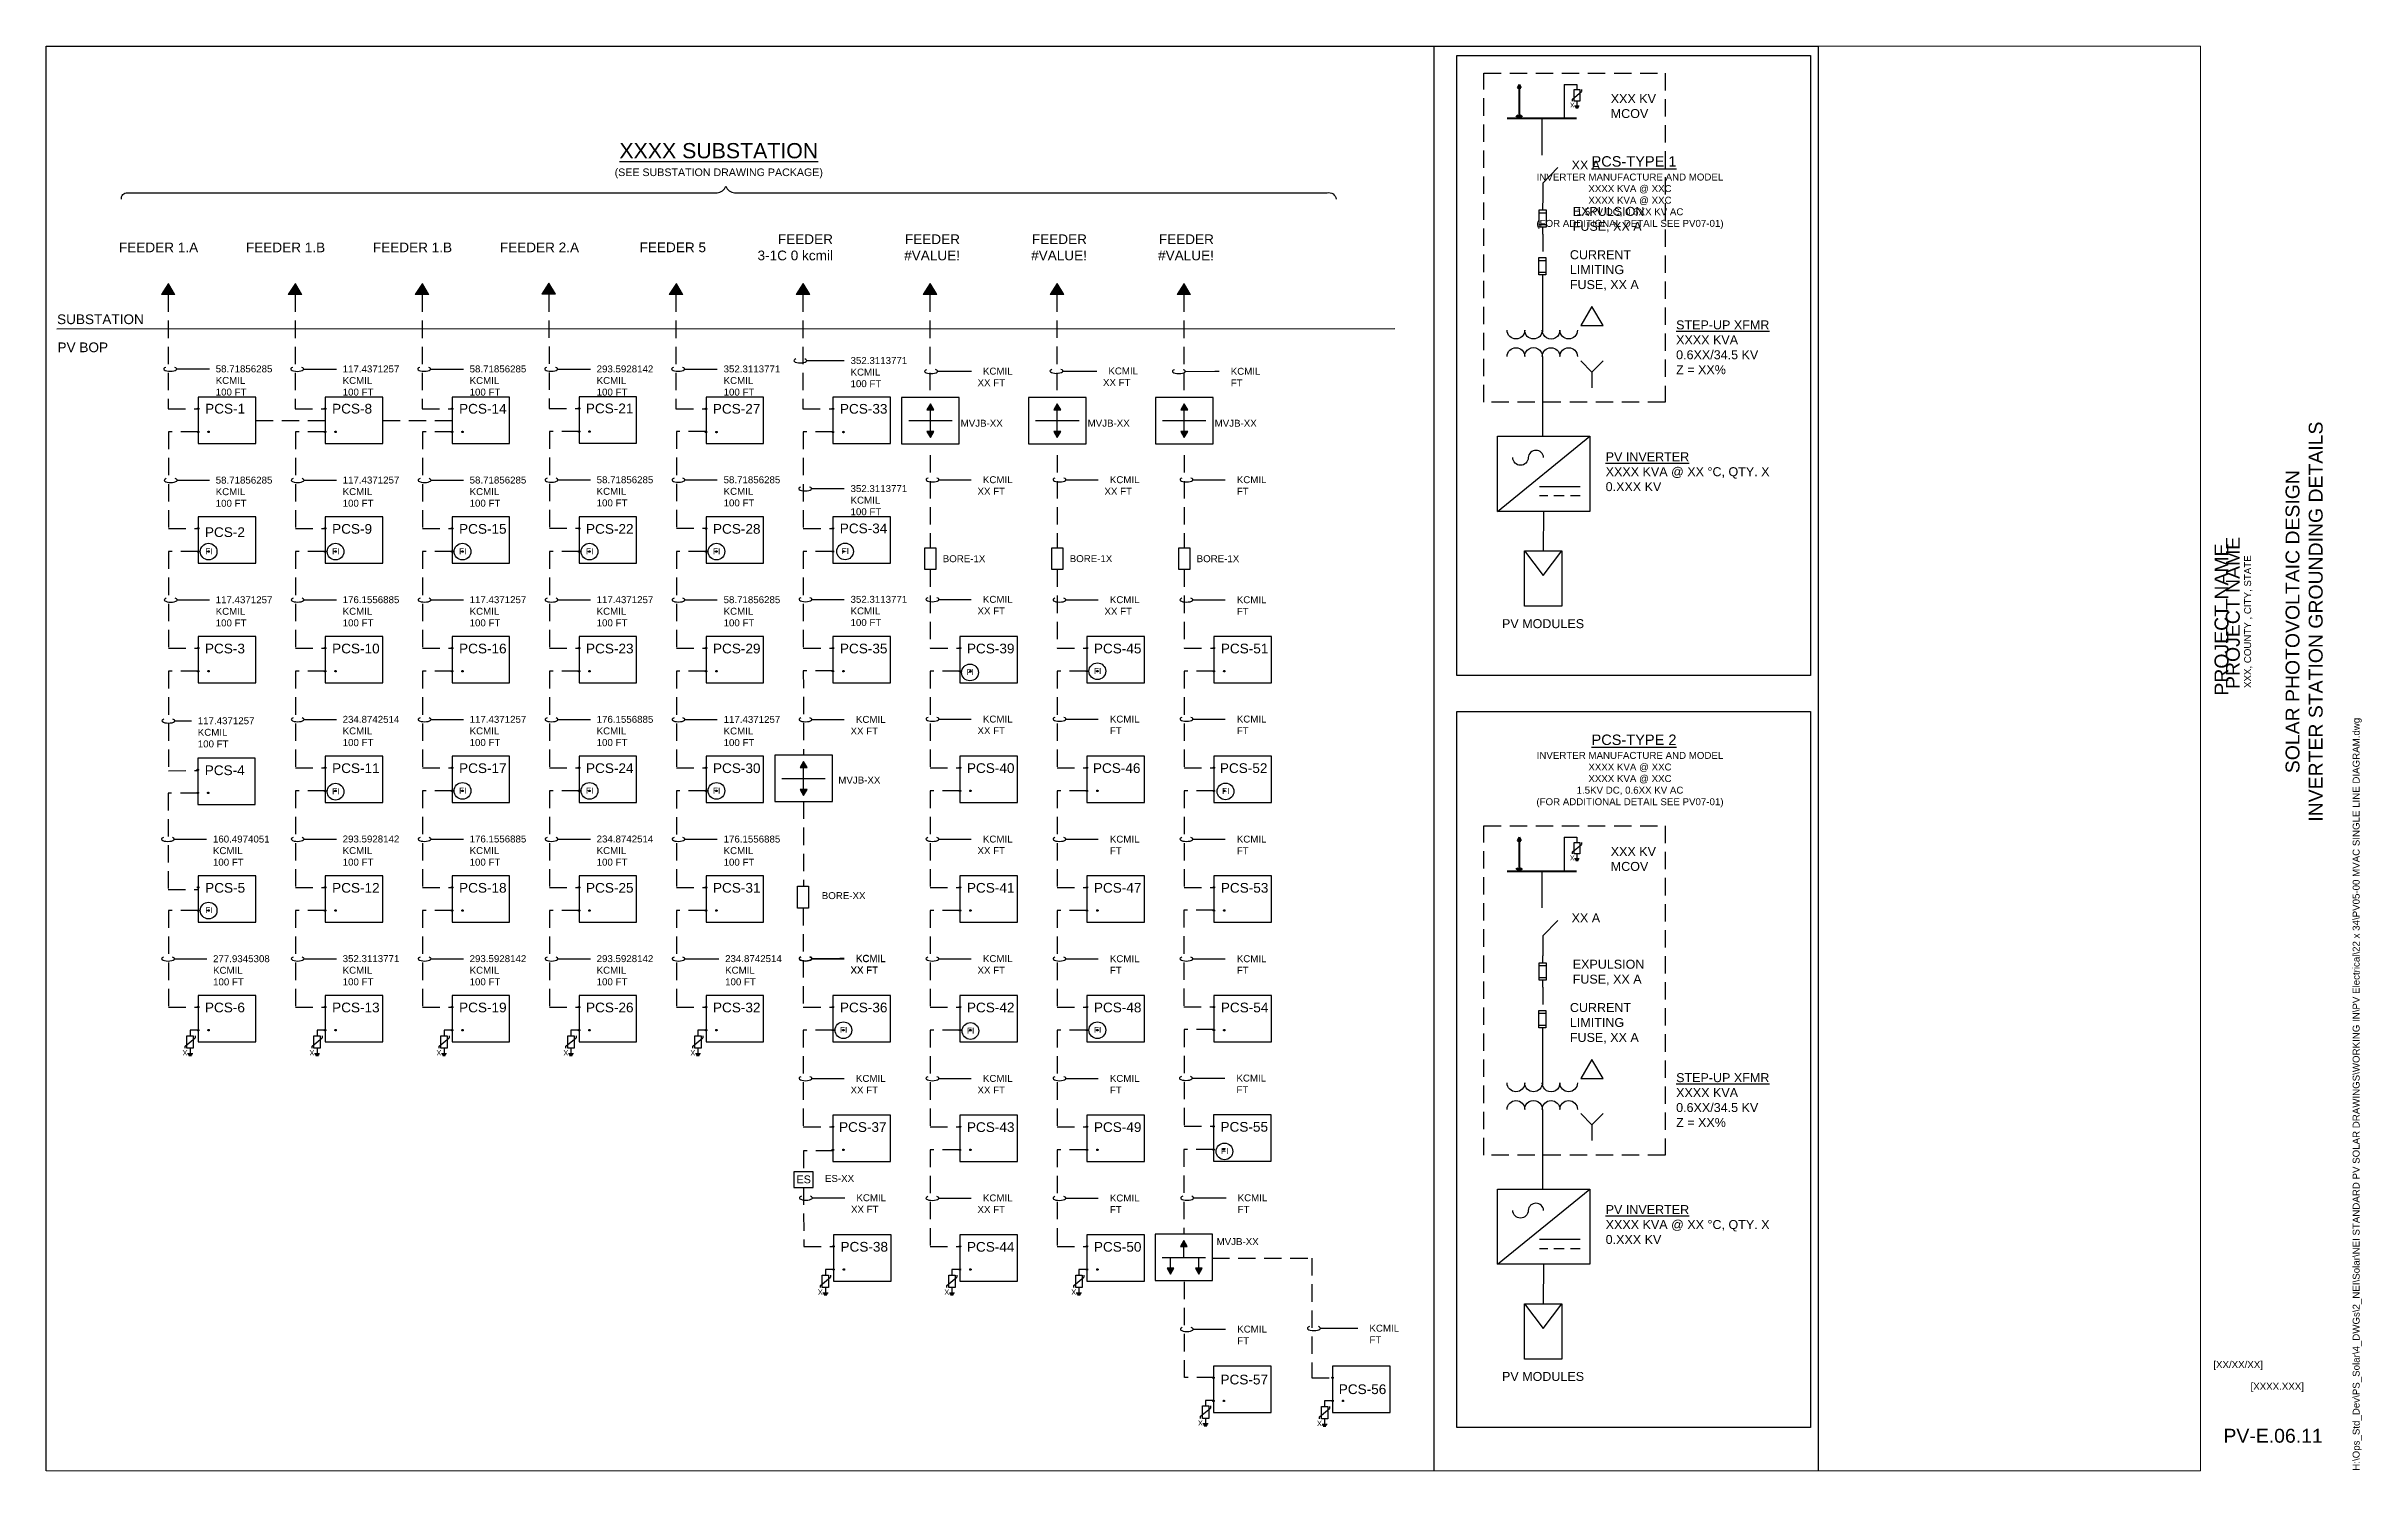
# Paper-space layout 'PV05-00 MVAC SINGLE LINE DIAGRAM' of a CAD drawing. Header units: feet, sheet in inches. Extents: x -1.4 to 32, y 0.1 to 20.6.
# The model-space entities are those that its viewports show. They can reach past a viewport. Long polylines and large blocks are cut down to what shows.
import ezdxf
from ezdxf import colors
from ezdxf.entities.mleader import LeaderData, LeaderLine
from ezdxf.enums import TextEntityAlignment as Align
from ezdxf.math import Vec2, Vec3

# ---------------------------------------------------------------- set-up
doc = ezdxf.new("R2010")
doc.units = ezdxf.units.FT
doc.header["$MEASUREMENT"] = 0
for name, pattern in [('DASHED2', [0.375, 0.25, -0.125]), ('HIDDEN', [0.375, 0.25, -0.125]), ('PHANTOM2', [1.25, 0.625, -0.125, 0.125, -0.125, 0.125, -0.125])]:
    doc.linetypes.add(name, pattern=pattern)
for name, color, linetype in [('E-1LIN', 4, 'Continuous'), ('E-1LIN-EQPM-ENCL', 7, 'PHANTOM2'), ('E-BLK-TXT', 7, 'Continuous'), ('E-LV-EQUP', 211, 'Continuous'), ('G-ANNO-TEXT', 1, 'Continuous'), ('G-ANNO-TEXT-BOUNDARY', 253, 'Continuous'), ('G-ANNO-TTBL', 1, 'Continuous'), ('G-TEXT', 7, 'Continuous'), ('PV-MV-EQUIP', 162, 'Continuous'), ('PV-UG-MV-CABLE', 5, 'HIDDEN')]:
    doc.layers.add(name, color=color, linetype=linetype)
doc.layers.add('G-NPLT', color=67, linetype='Continuous', plot=False)
doc.layers.add('VP', color=31, linetype='Continuous', plot=False)
doc.layers.add('PV-PCS BOUNDARY', color=224, linetype='DASHED2', lineweight=0)
doc.styles.add('NEI-A', font='arial.ttf')
doc.styles.get("Standard").update_dxf_attribs({"font": 'arial.ttf'})

psp = doc.layouts.new('PV05-00 MVAC SINGLE LINE DIAGRAM')

# ---------------------------------------------------------------- texts
at = {"layer": 'G-ANNO-TEXT', "attachment_point": 4, "style": 'NEI-A'}
for s, width, gutter_width, heights, insert, char_height in [('XXX KV^JMCOV', 0.74193, 0.706, [0], (21.157, 19.689), 0.12902), ('XX A', 0.43784, 0.706, [0], (20.594, 18.842), 0.129), ('EXPULSION^JFUSE, XX A', 2.55299, 0.706, [0], (20.61, 18.055), 0.12902), ('CURRENT\\PLIMITING^JFUSE, XX A', 2.55299, 0.706, [0], (20.569, 17.324), 0.12902), ('{\\LSTEP-UP XFMR^J}XXXX KVA^J0.6XX/34.5 KV\\PZ = XX%', 1.90149, 2.220446049250313e-16, [0.798], (22.098, 16.218), 0.12902), ('{\\LPV INVERTER}\\PXXXX KVA @ XX %%DC, QTY. X^J0.XXX KV', 2.39686, 0.706, [0], (21.084, 14.427), 0.12902), ('PV MODULES', 2.55299, 0.706, [0], (19.592, 12.24), 0.129), ('XXX KV^JMCOV', 0.74193, 0.706, [0], (21.157, 8.854), 0.12902), ('XX A', 0.43784, 0.706, [0], (20.594, 8.007), 0.129), ('EXPULSION^JFUSE, XX A', 2.55299, 0.706, [0], (20.61, 7.22), 0.12902), ('CURRENT\\PLIMITING^JFUSE, XX A', 2.55299, 0.706, [0], (20.569, 6.489), 0.12902), ('{\\LSTEP-UP XFMR^J}XXXX KVA^J0.6XX/34.5 KV\\PZ = XX%', 1.90149, 2.220446049250313e-16, [0.798], (22.098, 5.384), 0.12902), ('{\\LPV INVERTER\\P}XXXX KVA @ XX %%DC, QTY. X^J0.XXX KV', 2.39686, 0.706, [0], (21.084, 3.592), 0.12902), ('PV MODULES', 2.55299, 0.706, [0], (19.592, 1.406), 0.129)]:
    psp.add_mtext_dynamic_manual_height_columns(s, width=width, gutter_width=gutter_width, heights=heights, dxfattribs=dict(at, insert=insert, char_height=char_height))
at = {"layer": 'G-ANNO-TEXT', "char_height": 0.15, "attachment_point": 2, "style": 'NEI-A'}
for s, insert in [('{\\L  PCS-TYPE 1\\P\\H0.66667x;\\lINVERTER MANUFACTURE AND MODEL\\PXXXX KVA @ XXC\\PXXXX KVA @ XXC\\P1.5KV DC, 0.6XX KV AC\\P(FOR ADDITIONAL DETAIL SEE PV07-01)}', (21.434, 18.969)), ('{\\L  PCS-TYPE 2\\P\\H0.66667x;\\lINVERTER MANUFACTURE AND MODEL\\PXXXX KVA @ XXC\\PXXXX KVA @ XXC\\P1.5KV DC, 0.6XX KV AC\\P(FOR ADDITIONAL DETAIL SEE PV07-01)}', (21.434, 10.645))]:
    psp.add_mtext(s, dxfattribs=dict(at, insert=insert))
at = {"layer": 'G-ANNO-TTBL', "style": 'NEI-A'}
psp.add_text('XXX, COUNTY , CITY, STATE', height=0.1, rotation=90, dxfattribs=at).set_placement((30.331, 12.27), align=Align.MIDDLE)
at = {"layer": 'G-ANNO-TTBL', "char_height": 0.2, "attachment_point": 5, "rotation": 90, "style": 'NEI-A'}
for s, insert in [('SOLAR PHOTOVOLTAIC DESIGN\\PINVERTER STATION GROUNDING DETAILS', (31.137, 12.27)), ('PROJECT NAME', (29.948, 12.3)), ('PROJECT NAME', (30.111, 12.396))]:
    psp.add_mtext_dynamic_manual_height_columns(s, width=7.8846, gutter_width=0.5, heights=[0], dxfattribs=dict(at, insert=insert))
at = {"layer": 'G-ANNO-TTBL', "style": 'NEI-A'}
for s, width, insert, char_height, attachment_point in [('[XX/XX/XX]', 0.85482, (29.829, 1.563), 0.1, 4), ('[XXXX.XXX]', 0.85482, (30.749, 1.25), 0.1, 5), ('PV-E.06.11', 1.7218, (30.689, 0.552), 0.2, 5)]:
    psp.add_mtext_dynamic_manual_height_columns(s, width=width, gutter_width=0.5, heights=[0], dxfattribs=dict(at, insert=insert, char_height=char_height, attachment_point=attachment_point))
at = {"layer": 'G-NPLT', "insert": (31.834, 0.05), "char_height": 0.1, "width": 13.97168, "attachment_point": 1, "rotation": 90, "style": 'NEI-A'}
psp.add_mtext('H:\\\\Ops_Std_Dev\\\\PS_Solar\\\\4_DWGs\\\\2_NEI\\\\Solar\\\\NEI STANDARD PV SOLAR DRAWINGS\\\\WORKING IN\\\\PV Electrical\\\\22 x 34\\\\PV05-00 MVAC SINGLE LINE DIAGRAM.dwg', dxfattribs=at)

msp = doc.modelspace()

# ---------------------------------------------------------------- texts
at = {"layer": 'G-ANNO-TEXT', "style": 'NEI-A'}
for s, width, gutter_width, heights, insert, char_height, attachment_point in [('FEEDER 1.A', 1.27306, 0.765, [0], (18.092, -15.57), 0.1399, 6), ('FEEDER 1.B', 1.22426, 0.765, [0], (19.919, -15.57), 0.1399, 6), ('FEEDER 1.B', 1.26609, 0.765, [0], (21.746, -15.57), 0.1399, 6), ('FEEDER 2.A', 1.20335, 0.765, [0], (23.573, -15.57), 0.1399, 6), ('FEEDER 5', 1.17547, 0.765, [0], (25.4, -15.57), 0.1399, 6), ('FEEDER 3-1C 0 kcmil', 1.24518, 0.765, [0], (27.227, -15.57), 0.13985, 6), ('FEEDER #VALUE!', 1.23821, 0.765, [0], (29.055, -15.57), 0.13985, 6), ('FEEDER #VALUE!', 1.28003, 0.765, [0], (30.882, -15.57), 0.13985, 6), ('FEEDER #VALUE!', 1.23123, 0.765, [0], (32.709, -15.57), 0.13985, 6), ('PCS-1', 0.4444, 0.467, [0], (18.192, -17.892), 0.1399, 4), ('PCS-8', 0.4444, 0.467, [0], (20.019, -17.892), 0.1399, 4), ('PCS-14', 0.4444, 0.467, [0.145], (21.846, -17.893), 0.1399, 4), ('PCS-21', 0.4444, 0.467, [0.145], (23.671, -17.888), 0.1399, 4), ('PCS-27', 0.4444, 0.467, [0.145], (25.498, -17.894), 0.1399, 4), ('PCS-33', 0.4444, 0.467, [0.145], (27.327, -17.894), 0.1399, 4), ('MVJB-XX', 0.64995, 0.587, [0], (29.065, -18.101), 0.1, 4), ('MVJB-XX', 0.64995, 0.587, [0], (30.892, -18.1), 0.1, 4), ('MVJB-XX', 0.64995, 0.587, [0], (32.72, -18.101), 0.1, 4), ('PCS-2', 0.4444, 0.467, [0], (18.189, -19.669), 0.1399, 4), ('PCS-9', 0.4444, 0.467, [0], (20.019, -19.622), 0.1399, 4), ('PCS-15', 0.4444, 0.467, [0.145], (21.846, -19.622), 0.1399, 4), ('PCS-22', 0.4444, 0.467, [0.145], (23.673, -19.622), 0.1399, 4), ('PCS-28', 0.4444, 0.467, [0.145], (25.5, -19.622), 0.1399, 4), ('PCS-34', 0.4444, 0.467, [0.145], (27.325, -19.615), 0.1399, 4), ('BORE-1X', 0.64995, 0.587, [0], (28.807, -20.051), 0.1, 4), ('BORE-1X', 0.64995, 0.587, [0], (30.634, -20.05), 0.1, 4), ('BORE-1X', 0.64995, 0.587, [0], (32.461, -20.051), 0.1, 4), ('PCS-3', 0.4444, 0.467, [0], (18.189, -21.344), 0.1399, 4), ('PCS-10', 0.4444, 0.467, [0], (20.019, -21.344), 0.1399, 4), ('PCS-16', 0.4444, 0.467, [0.145], (21.846, -21.344), 0.1399, 4), ('PCS-23', 0.4444, 0.467, [0.145], (23.673, -21.344), 0.1399, 4), ('PCS-29', 0.4444, 0.467, [0.145], (25.5, -21.344), 0.1399, 4), ('PCS-35', 0.4444, 0.467, [0.145], (27.327, -21.344), 0.1399, 4), ('PCS-39', 0.4444, 0.467, [0.145], (29.155, -21.344), 0.1399, 4), ('PCS-45', 0.4444, 0.467, [0.145], (30.982, -21.344), 0.1399, 4), ('PCS-51', 0.4444, 0.467, [0.145], (32.809, -21.344), 0.1399, 4), ('PCS-4', 0.4444, 0.467, [0], (18.186, -23.096), 0.1399, 4), ('PCS-11', 0.4444, 0.467, [0], (20.019, -23.066), 0.1399, 4), ('PCS-17', 0.4444, 0.467, [0.145], (21.846, -23.066), 0.1399, 4), ('PCS-24', 0.4444, 0.467, [0.145], (23.673, -23.066), 0.1399, 4), ('PCS-30', 0.4444, 0.467, [0.145], (25.5, -23.066), 0.1399, 4), ('MVJB-XX', 0.64995, 0.587, [0], (27.304, -23.237), 0.1, 4), ('PCS-40', 0.4444, 0.467, [0.145], (29.155, -23.065), 0.1399, 4), ('PCS-46', 0.4444, 0.467, [0.145], (30.968, -23.065), 0.1399, 4), ('PCS-52', 0.4444, 0.467, [0.145], (32.795, -23.065), 0.1399, 4), ('PCS-5', 0.4444, 0.467, [0], (18.192, -24.788), 0.1399, 4), ('PCS-12', 0.4444, 0.467, [0], (20.019, -24.788), 0.1399, 4), ('PCS-18', 0.4444, 0.467, [0.145], (21.846, -24.788), 0.1399, 4), ('PCS-25', 0.4444, 0.467, [0.145], (23.673, -24.788), 0.1399, 4), ('PCS-31', 0.4444, 0.467, [0.145], (25.5, -24.788), 0.1399, 4), ('BORE-XX', 0.64995, 0.587, [0], (27.066, -24.9), 0.1, 4), ('PCS-41', 0.4444, 0.467, [0.145], (29.155, -24.788), 0.1399, 4), ('PCS-47', 0.4444, 0.467, [0.145], (30.982, -24.788), 0.1399, 4), ('PCS-53', 0.4444, 0.467, [0.145], (32.809, -24.788), 0.1399, 4), ('PCS-6', 0.4444, 0.467, [0], (18.189, -26.51), 0.1399, 4), ('PCS-13', 0.4444, 0.467, [0.145], (20.019, -26.51), 0.1399, 4), ('PCS-19', 0.4444, 0.467, [0.145], (21.846, -26.51), 0.1399, 4), ('PCS-26', 0.4444, 0.467, [0.145], (23.673, -26.51), 0.1399, 4), ('PCS-32', 0.4444, 0.467, [0.145], (25.5, -26.51), 0.1399, 4), ('PCS-36', 0.4444, 0.467, [0.145], (27.327, -26.51), 0.1399, 4), ('PCS-42', 0.4444, 0.467, [0.145], (29.155, -26.51), 0.1399, 4), ('PCS-48', 0.4444, 0.467, [0.145], (30.982, -26.51), 0.1399, 4), ('PCS-54', 0.4444, 0.467, [0.145], (32.809, -26.51), 0.1399, 4), ('PCS-37', 0.4444, 0.467, [0.145], (27.314, -28.231), 0.1399, 4), ('PCS-43', 0.4444, 0.467, [0.145], (29.155, -28.232), 0.1399, 4), ('PCS-49', 0.4444, 0.467, [0.145], (30.982, -28.232), 0.1399, 4), ('PCS-55', 0.4444, 0.467, [0.145], (32.804, -28.228), 0.1399, 4), ('ES-XX', 0.64995, 0.587, [0], (27.112, -28.97), 0.1, 4), ('PCS-38', 0.4444, 0.467, [0.145], (27.335, -29.954), 0.1399, 4), ('PCS-44', 0.4444, 0.467, [0.145], (29.155, -29.955), 0.1399, 4), ('PCS-50', 0.4444, 0.467, [0.145], (30.982, -29.955), 0.1399, 4), ('MVJB-XX', 0.64995, 0.587, [0], (32.748, -29.879), 0.1, 4), ('PCS-57', 0.4444, 0.467, [0.145], (32.804, -31.865), 0.1399, 4), ('PCS-56', 0.4444, 0.467, [0.145], (34.506, -32.004), 0.1399, 4)]:
    msp.add_mtext_dynamic_manual_height_columns(s, width=width, gutter_width=gutter_width, heights=heights, dxfattribs=dict(at, insert=insert, char_height=char_height, attachment_point=attachment_point))
at = {"layer": 'G-ANNO-TEXT', "char_height": 0.1399, "width": 1.17117, "attachment_point": 4, "style": 'NEI-A'}
for s, insert in [('SUBSTATION', (16.061, -16.605)), ('PV BOP', (16.067, -17.009))]:
    msp.add_mtext(s, dxfattribs=dict(at, insert=insert))
at = {"layer": 'G-NPLT', "insert": (41.404, -18.972), "char_height": 2.23923, "attachment_point": 1, "style": 'NEI-A'}
msp.add_mtext_dynamic_manual_height_columns('SUPERSEEDED BY VERSION TO THE LEFT', width=21.37916, gutter_width=11.196, heights=[0], dxfattribs=at)
at = {"layer": 'G-TEXT', "ltscale": 0.25, "style": 'NEI-A'}
msp.add_text('ES', height=0.1123, dxfattribs=at).set_placement((26.805, -29.039), align=Align.CENTER)

# ---------------------------------------------------------------- blocks, each defined once
blk = doc.blocks.new('SWITCH')
at = {"layer": 'E-1LIN'}
for points in [[(20.814, 18.856), (20.814, 18.645)], [(20.959, 18.532), (20.823, 18.392), (20.823, 18.212)]]:
    blk.add_lwpolyline(points, dxfattribs=at)
blk = doc.blocks.new('17')
at = {"linetype": 'Continuous'}
blk.add_lwpolyline([(0.189, 0.001), (0.297, 0.001), (0.243, 0.094)], close=True, dxfattribs=at)
for points in [[(0.172, -0.021, -1), (0.086, -0.021, -1.018893), (0, -0.021, -1), (-0.086, -0.021, -1), (-0.172, -0.021, 1.693145)], [(-0.172, -0.15, -1), (-0.086, -0.15, -1.018893), (0, -0.15, -1), (0.086, -0.15, -1), (0.172, -0.15, 1.693145)]]:
    blk.add_lwpolyline(points, format="xyb", dxfattribs=at)
for points in [[(0.189, -0.171), (0.243, -0.226), (0.298, -0.171)], [(0.243, -0.226), (0.243, -0.303)]]:
    blk.add_lwpolyline(points, dxfattribs=at)
blk = doc.blocks.new('E-005')
at = {"layer": 'E-LV-EQUP'}
blk.add_line((-0.384, 0), (0.384, 0.625), dxfattribs=at)
blk.add_lwpolyline([(0.384, 0), (-0.384, 0), (-0.384, 0.625), (0.384, 0.625)], close=True, dxfattribs=at)
at = {"layer": 'G-ANNO-TEXT'}
for p, q in [((0.305, 0.205), (-0.035, 0.205)), ((0.034, 0.129), (-0.035, 0.129)), ((0.171, 0.129), (0.086, 0.129)), ((0.305, 0.129), (0.224, 0.129))]:
    blk.add_line(p, q, dxfattribs=at)
blk.add_lwpolyline([(0, 0.447, 0.930827), (-0.128, 0.447, -1), (-0.256, 0.447)], format="xyb", dxfattribs=at)
blk = doc.blocks.new('1LIN-FUSE')
at = {"color": 4, "linetype": 'Continuous'}
blk.add_lwpolyline([(-0.05, 0), (0.05, 0), (0.05, -0.25), (-0.05, -0.25)], close=True, dxfattribs=at)
for points in [[(-0.05, -0.04), (0.05, -0.04)], [(-0.05, -0.21), (0.05, -0.21)]]:
    blk.add_lwpolyline(points, dxfattribs=at)
blk = doc.blocks.new('A$Cc326a1cc')
for p, q in [((-0.486, 0.026), (-0.486, -0.024)), ((-0.466, 0.037), (-0.466, -0.037)), ((-0.444, 0.049), (-0.444, -0.049)), ((-0.346, 0), (-0.444, 0))]:
    blk.add_line(p, q)
for points in [[(-0.346, 0.096), (-0.304, 0.096)], [(-0.304, 0.096), (-0.147, -0.096)], [(0, 0), (-0.106, 0)], [(-0.106, -0.096), (-0.147, -0.096)]]:
    blk.add_lwpolyline(points)
blk.add_lwpolyline([(-0.106, 0.06), (-0.106, -0.06), (-0.346, -0.06), (-0.346, 0.06)], close=True)
at = {"layer": 'E-BLK-TXT', "insert": (-0.429, 0.098), "char_height": 0.1, "attachment_point": 5, "rotation": 90, "style": 'NEI-A'}
blk.add_mtext_dynamic_manual_height_columns('\\pxqc;X', width=0.06786, gutter_width=0.469, heights=[0], dxfattribs=at)
blk = doc.blocks.new('*U15')
at = {"linetype": 'Continuous'}
blk.add_lwpolyline([(0.828, 0.167), (0, 0.167), (0, -0.5), (0.828, -0.5)], close=True, dxfattribs=at)
at = {"layer": 'Defpoints', "linetype": 'DASHED2'}
for centre in [(0, 0), (0, -0.333), (0.15, -0.333)]:
    blk.add_circle(centre, 0.01, dxfattribs=at)
blk = doc.blocks.new('ARROW')
h = blk.add_hatch()
h.set_pattern_fill('ANSI31', color=256)
h.paths.add_polyline_path([(0, 0), (-0.074, -0.114), (0.066, -0.114)])
h = blk.add_hatch(color=256)
h.dxf.hatch_style = 1
h.paths.add_polyline_path([(0, 0), (-0.074, -0.114), (0.066, -0.114)])
blk.add_lwpolyline([(0, 0), (-0.074, -0.114), (0.066, -0.114), (0, 0)], close=True)
blk = doc.blocks.new('FAULT INDICATOR')
at = {"layer": 'E-1LIN'}
blk.add_circle((0, 0), 0.141, dxfattribs=at)
at = {"layer": 'E-1LIN', "insert": (-0.058, 0.056), "char_height": 0.1, "attachment_point": 1, "style": 'NEI-A'}
blk.add_mtext_dynamic_manual_height_columns('FI', width=0.49016, gutter_width=0.547, heights=[0], dxfattribs=at)
blk = doc.blocks.new('*U13')
h = blk.add_hatch(color=256)
h.dxf.hatch_style = 1
h.paths.add_polyline_path([(0.299, 0.175), (0.262, 0.113), (0.335, 0.113)])
h = blk.add_hatch(color=256)
h.dxf.hatch_style = 1
h.paths.add_polyline_path([(0.299, -0.175), (0.335, -0.113), (0.262, -0.113)])
for points in [[(0.074, 0), (0.524, 0)], [(0.299, -0.113), (0.299, 0.113)]]:
    blk.add_lwpolyline(points)
for points in [[(0.262, 0.113), (0.335, 0.113), (0.299, 0.175)], [(0.335, -0.113), (0.262, -0.113), (0.299, -0.175)]]:
    blk.add_lwpolyline(points, close=True)
at = {"layer": 'PV-MV-EQUIP', "linetype": 'Continuous'}
blk.add_lwpolyline([(0, -0.24), (0.597, -0.24), (0.597, 0.24), (0, 0.24)], close=True, dxfattribs=at)
blk = doc.blocks.new('Equipment Callout Arrowhead .75')
at = {"color": 0}
blk.add_ellipse((-0.25, 0), major_axis=(0.743, 0), ratio=0.350959, start_param=-0.80282, end_param=3.944413, dxfattribs=at)
blk = doc.blocks.new('3 WAY MV JB')
h = blk.add_hatch(color=256)
h.dxf.hatch_style = 1
h.paths.add_polyline_path([(0.32, -0.07), (0.282, -0.137), (0.359, -0.137)])
h = blk.add_hatch(color=256)
h.dxf.hatch_style = 1
h.paths.add_polyline_path([(0.173, -0.445), (0.211, -0.378), (0.134, -0.378)])
h = blk.add_hatch(color=256)
h.dxf.hatch_style = 1
h.paths.add_polyline_path([(0.488, -0.445), (0.526, -0.378), (0.449, -0.378)])
for points in [[(0.079, -0.258), (0.562, -0.258)], [(0.173, -0.378), (0.173, -0.258)], [(0.32, -0.258), (0.32, -0.137)], [(0.488, -0.378), (0.488, -0.258)]]:
    blk.add_lwpolyline(points)
for points in [[(0.282, -0.137), (0.359, -0.137), (0.32, -0.07)], [(0.211, -0.378), (0.134, -0.378), (0.173, -0.445)], [(0.526, -0.378), (0.449, -0.378), (0.488, -0.445)]]:
    blk.add_lwpolyline(points, close=True)
at = {"layer": 'PV-MV-EQUIP', "linetype": 'Continuous'}
blk.add_lwpolyline([(0, -0.515), (0.641, -0.515), (0.641, 0), (0, 0)], close=True, dxfattribs=at)

# ---------------------------------------------------------------- linework, layer by layer
at = {"layer": 'Defpoints', "color": 5}
for p, q in [((14.495, -12.676), (68.314, -12.676)), ((35.875, -12.676), (35.875, -35.686))]:
    msp.add_line(p, q, dxfattribs=at)
msp.add_lwpolyline([(41.404, -12.676), (41.404, -35.686)], dxfattribs=at)
at = {"layer": 'E-1LIN'}
for points in [[(18.092, -26.836), (17.976, -26.836)], [(19.919, -26.836), (19.803, -26.836)], [(21.746, -26.836), (21.63, -26.836)], [(23.573, -26.836), (23.457, -26.836)], [(25.4, -26.836), (25.284, -26.836)], [(27.235, -30.28), (27.119, -30.28)], [(29.055, -30.28), (28.939, -30.28)], [(30.882, -30.28), (30.766, -30.28)], [(32.706, -32.164), (32.59, -32.164)], [(34.418, -32.17), (34.302, -32.17)]]:
    msp.add_lwpolyline(points, dxfattribs=at)
at = {"layer": 'G-ANNO-TEXT', "flags": 128}
msp.add_lwpolyline([(16.986, -14.876, -0.463783), (17.073, -14.783), (25.56, -14.783, 0.298343), (25.686, -14.69, 0.298343), (25.812, -14.783), (34.338, -14.783, -0.4246), (34.471, -14.876)], format="xyb", dxfattribs=at)
at = {"layer": 'G-ANNO-TEXT-BOUNDARY', "flags": 128}
msp.add_lwpolyline([(35.312, -16.741), (16.059, -16.749)], dxfattribs=at)
at = {"layer": 'G-TEXT', "ltscale": 0.25, "flags": 128}
msp.add_lwpolyline([(26.662, -29.098), (26.942, -29.098), (26.942, -28.873), (26.662, -28.873)], close=True, dxfattribs=at)
at = {"layer": 'PV-MV-EQUIP', "linetype": 'Continuous'}
for points in [[(28.707, -19.894), (28.707, -20.207), (28.55, -20.207), (28.55, -19.894)], [(30.534, -19.893), (30.534, -20.207), (30.377, -20.207), (30.377, -19.893)], [(32.361, -19.894), (32.361, -20.207), (32.204, -20.207), (32.204, -19.894)], [(26.875, -24.765), (26.875, -25.078), (26.718, -25.078), (26.718, -24.765)]]:
    msp.add_lwpolyline(points, close=True, dxfattribs=at)
at = {"layer": 'PV-UG-MV-CABLE', "linetype": 'DASHED2'}
for p, q in [((18.92, -18.059), (19.919, -18.059)), ((20.747, -18.059), (21.746, -18.059))]:
    msp.add_line(p, q, dxfattribs=at)
at = {"layer": 'PV-UG-MV-CABLE'}
for points in [[(17.659, -16.249), (17.659, -17.892), (18.092, -17.892)], [(19.486, -16.249), (19.486, -17.892), (19.919, -17.892)], [(21.313, -16.249), (21.313, -17.892), (21.746, -17.892)], [(23.14, -16.245), (23.141, -17.888), (23.573, -17.888)], [(24.967, -16.249), (24.968, -17.892), (25.4, -17.892)], [(26.794, -16.249), (26.795, -17.892), (27.227, -17.892)], [(28.621, -16.249), (28.621, -17.729)], [(30.449, -16.248), (30.449, -17.729)], [(32.276, -16.249), (32.276, -17.729)], [(18.092, -18.225), (17.665, -18.225), (17.665, -19.614), (18.092, -19.614)], [(19.919, -18.225), (19.492, -18.225), (19.492, -19.614), (19.919, -19.614)], [(21.746, -18.225), (21.319, -18.225), (21.319, -19.614), (21.746, -19.614)], [(23.573, -18.221), (23.146, -18.221), (23.146, -19.61), (23.573, -19.61)], [(25.4, -18.221), (24.973, -18.221), (24.973, -19.61), (25.4, -19.61)], [(27.227, -18.225), (26.8, -18.225), (26.8, -19.614), (27.227, -19.614)], [(28.628, -18.559), (28.628, -19.894)], [(30.455, -18.558), (30.455, -19.893)], [(32.283, -18.559), (32.283, -19.894)], [(18.092, -19.948), (17.665, -19.948), (17.665, -21.337), (18.092, -21.337)], [(19.919, -19.948), (19.492, -19.948), (19.492, -21.337), (19.919, -21.337)], [(21.746, -19.948), (21.319, -19.948), (21.319, -21.337), (21.746, -21.337)], [(23.573, -19.948), (23.146, -19.948), (23.146, -21.337), (23.573, -21.337)], [(25.4, -19.948), (24.973, -19.948), (24.973, -21.337), (25.4, -21.337)], [(27.227, -19.948), (26.8, -19.948), (26.8, -21.337), (27.227, -21.337)], [(28.628, -20.207), (28.628, -21.337), (29.055, -21.337)], [(30.455, -20.207), (30.455, -21.337), (30.882, -21.337)], [(32.283, -20.207), (32.283, -21.337), (32.709, -21.337)], [(18.092, -21.67), (17.664, -21.67), (17.664, -23.102), (18.086, -23.098)], [(19.919, -21.67), (19.492, -21.67), (19.492, -23.059), (19.919, -23.059)], [(21.746, -21.67), (21.319, -21.67), (21.319, -23.059), (21.746, -23.059)], [(23.573, -21.67), (23.146, -21.67), (23.146, -23.059), (23.573, -23.059)], [(25.4, -21.67), (24.973, -21.67), (24.973, -23.059), (25.4, -23.059)], [(27.227, -21.664), (26.8, -21.664), (26.804, -22.88)], [(29.055, -21.67), (28.627, -21.67), (28.627, -23.059), (29.055, -23.059)], [(30.882, -21.67), (30.455, -21.67), (30.455, -23.059), (30.882, -23.059)], [(32.709, -21.67), (32.282, -21.67), (32.282, -23.059), (32.709, -23.059)], [(18.085, -23.424), (17.658, -23.424), (17.658, -24.813), (18.085, -24.813)], [(19.919, -23.392), (19.492, -23.392), (19.492, -24.781), (19.919, -24.781)], [(21.746, -23.392), (21.319, -23.392), (21.319, -24.781), (21.746, -24.781)], [(23.573, -23.392), (23.146, -23.392), (23.146, -24.781), (23.573, -24.781)], [(25.4, -23.393), (24.973, -23.393), (24.973, -24.782), (25.4, -24.782)], [(26.804, -23.546), (26.804, -24.765)], [(29.055, -23.392), (28.627, -23.392), (28.627, -24.781), (29.055, -24.781)], [(30.882, -23.392), (30.455, -23.392), (30.455, -24.781), (30.882, -24.781)], [(32.709, -23.392), (32.282, -23.392), (32.282, -24.781), (32.709, -24.781)], [(18.092, -25.114), (17.664, -25.114), (17.664, -26.503), (18.092, -26.503)], [(19.919, -25.114), (19.492, -25.114), (19.492, -26.503), (19.919, -26.503)], [(21.746, -25.114), (21.319, -25.114), (21.319, -26.503), (21.746, -26.503)], [(23.573, -25.114), (23.146, -25.114), (23.146, -26.503), (23.573, -26.503)], [(25.4, -25.114), (24.973, -25.114), (24.973, -26.503), (25.4, -26.503)], [(26.8, -25.078), (26.8, -26.503), (27.227, -26.503)], [(29.055, -25.114), (28.627, -25.114), (28.627, -26.503), (29.055, -26.503)], [(30.882, -25.114), (30.455, -25.114), (30.455, -26.503), (30.882, -26.503)], [(32.704, -25.11), (32.276, -25.11), (32.276, -26.499), (32.704, -26.499)], [(27.227, -26.836), (26.8, -26.836), (26.8, -28.225), (27.227, -28.225)], [(29.055, -26.836), (28.627, -26.836), (28.627, -28.225), (29.055, -28.225)], [(30.882, -26.836), (30.455, -26.836), (30.455, -28.225), (30.882, -28.225)], [(32.707, -26.828), (32.279, -26.828), (32.279, -28.217), (32.707, -28.217)], [(27.229, -28.572), (26.802, -28.572), (26.802, -28.873)], [(29.055, -28.558), (28.627, -28.558), (28.627, -29.947), (29.055, -29.947)], [(30.882, -28.558), (30.455, -28.558), (30.455, -29.947), (30.882, -29.947)], [(32.704, -28.554), (32.276, -28.554), (32.276, -29.773)], [(26.802, -29.098), (26.808, -29.949), (27.235, -29.949)], [(32.684, -30.118), (34.117, -30.118), (34.117, -31.837), (34.407, -31.837)], [(32.715, -31.833), (32.288, -31.833), (32.288, -30.445)]]:
    msp.add_lwpolyline(points, dxfattribs=at)

# ---------------------------------------------------------------- block references
for name, p, xscale, yscale, zscale in [('*U13', (28.214, -18.063), 1.387623779437333, 1.387623779437333, 1.387623779437333), ('*U13', (30.041, -18.062), 1.387623779437333, 1.387623779437333, 1.387623779437333), ('*U13', (31.868, -18.063), 1.387623779437333, 1.387623779437333, 1.387623779437333), ('FAULT INDICATOR', (18.242, -19.948), 0.8542186844683534, 0.8542186844683534, 0.8542186844683534), ('FAULT INDICATOR', (20.069, -19.948), 0.8542186844683534, 0.8542186844683534, 0.8542186844683534), ('FAULT INDICATOR', (21.896, -19.948), 0.8542186844683534, 0.8542186844683534, 0.8542186844683534), ('FAULT INDICATOR', (23.723, -19.948), 0.8542186844683534, 0.8542186844683534, 0.8542186844683534), ('FAULT INDICATOR', (25.55, -19.948), 0.8542186844683534, 0.8542186844683534, 0.8542186844683534), ('FAULT INDICATOR', (27.401, -19.945), 0.8542186844683534, 0.8542186844683534, 0.8542186844683534), ('FAULT INDICATOR', (29.199, -21.687), 0.8542186844683534, 0.8542186844683534, 0.8542186844683534), ('FAULT INDICATOR', (31.032, -21.67), 0.8542186844683534, 0.8542186844683534, 0.8542186844683534), ('*U13', (26.39, -23.213), 1.387623779437333, 1.387623779437333, 1.387623779437333), ('FAULT INDICATOR', (20.069, -23.403), 0.8542186844683534, 0.8542186844683534, 0.8542186844683534), ('FAULT INDICATOR', (21.896, -23.392), 0.8542186844683534, 0.8542186844683534, 0.8542186844683534), ('FAULT INDICATOR', (23.723, -23.392), 0.8542186844683534, 0.8542186844683534, 0.8542186844683534), ('FAULT INDICATOR', (25.55, -23.392), 0.8542186844683534, 0.8542186844683534, 0.8542186844683534), ('FAULT INDICATOR', (32.876, -23.399), 0.8542186844683534, 0.8542186844683534, 0.8542186844683534), ('FAULT INDICATOR', (18.242, -25.114), 0.8542186844683534, 0.8542186844683534, 0.8542186844683534), ('FAULT INDICATOR', (27.377, -26.836), 0.8542186844683534, 0.8542186844683534, 0.8542186844683534), ('FAULT INDICATOR', (29.205, -26.847), 0.8542186844683534, 0.8542186844683534, 0.8542186844683534), ('FAULT INDICATOR', (31.032, -26.836), 0.8542186844683534, 0.8542186844683534, 0.8542186844683534), ('FAULT INDICATOR', (32.861, -28.58), 0.8542186844683534, 0.8542186844683534, 0.8542186844683534), ('3 WAY MV JB', (31.862, -29.773), 1.29288198113958, 1.29288198113958, 1.29288198113958)]:
    msp.add_blockref(name, p, dxfattribs=dict(xscale=xscale, yscale=yscale, zscale=zscale))
at = {"layer": 'E-1LIN', "xscale": 0.7534336403886895, "yscale": 0.7534336403886895, "zscale": 0.7534336403886895, "rotation": 90}
for p in [(17.976, -26.836), (19.803, -26.836), (21.63, -26.836), (23.457, -26.836), (25.284, -26.836), (27.119, -30.28), (28.939, -30.28), (30.766, -30.28), (32.589, -32.163), (34.302, -32.17)]:
    msp.add_blockref('A$Cc326a1cc', p, dxfattribs=at)
at = {"layer": 'E-1LIN-EQPM-ENCL'}
for p in [(18.092, -17.892), (19.919, -17.892), (21.746, -17.892), (23.573, -17.888), (25.4, -17.894), (27.227, -17.894), (18.092, -19.614), (19.919, -19.614), (21.746, -19.614), (23.573, -19.614), (25.4, -19.614), (27.227, -19.614), (18.092, -21.337), (19.919, -21.337), (21.746, -21.337), (23.573, -21.337), (25.4, -21.337), (27.227, -21.337), (29.055, -21.337), (30.882, -21.337), (32.709, -21.337), (18.086, -23.088), (19.919, -23.059), (21.746, -23.059), (23.573, -23.059), (25.4, -23.059), (29.055, -23.059), (30.882, -23.059), (32.709, -23.059), (18.092, -24.781), (19.919, -24.781), (21.746, -24.781), (23.573, -24.781), (25.4, -24.781), (29.055, -24.781), (30.882, -24.781), (32.709, -24.781), (18.092, -26.503), (19.919, -26.503), (21.746, -26.503), (23.573, -26.503), (25.4, -26.503), (27.227, -26.503), (29.055, -26.503), (30.882, -26.503), (32.709, -26.503), (27.227, -28.225), (29.055, -28.225), (30.882, -28.225), (32.704, -28.221), (27.235, -29.947), (29.055, -29.947), (30.882, -29.947), (32.704, -31.839), (34.417, -31.837)]:
    msp.add_blockref('*U15', p, dxfattribs=at)
at = {"layer": 'PV-PCS BOUNDARY', "xscale": 1.39854621569094, "yscale": 1.39854621569094, "zscale": 1.39854621569094}
for p in [(17.665, -16.089), (19.492, -16.089), (21.319, -16.089), (23.14, -16.085), (24.973, -16.089), (26.8, -16.089), (28.628, -16.089), (30.455, -16.089), (32.282, -16.089)]:
    msp.add_blockref('ARROW', p, dxfattribs=at)

msp.set_redraw_order([(e.dxf.handle, doc.entitydb.next_handle()) for e in msp.query("TEXT MTEXT ATTDEF DIMENSION ARC_DIMENSION")])  # texts and dimensions are drawn at this point

# ---------------------------------------------------------------- leaders
ml = msp.add_multileader_mtext('Standard')
ml.set_content('', color=256)
ml.set_leader_properties()
ml.build(insert=Vec2(0, 0))
ml.multileader.update_dxf_attribs({"text_right_attachment_type": 6, "dogleg_length": 0.36, "arrow_head_size": 0.18})
ctx = ml.context
ctx.base_point, ctx.char_height, ctx.arrow_head_size, ctx.landing_gap_size, ctx.plane_origin = Vec3(20.247, -10.407), 0.18, 0.18, 0.09, Vec3(4.939, -15.727)
ctx.right_attachment = 6
notes = []
notes.append((ctx, [(0, (1, 1, 0), (15.894, -10.407), (1, 0), 4.352, [(0, [(4.939, -15.727)], 0, [])])]))
ctx.mtext.insert, ctx.mtext.flow_direction = Vec3(20.337, -10.317), 5
at = {"layer": 'G-ANNO-TEXT'}
ml = msp.add_multileader_mtext('Standard', dxfattribs=at)
ml.set_content('58.71856285 KCMIL^J100 FT', color=256, style='NEI-A')
ml.set_leader_properties()
ml.set_arrow_properties(name='Equipment Callout Arrowhead .75')
ml.build(insert=Vec2(0, 0))
ml.multileader.update_dxf_attribs({"dogleg_length": 0.0625, "arrow_head_size": 0.125})
ctx = ml.context
ctx.base_point, ctx.char_height, ctx.arrow_head_size, ctx.landing_gap_size, ctx.plane_origin = Vec3(18.254, -17.319), 0.1, 0.125, 0.09, Vec3(17.655, -18.618)
notes.append((ctx, [(0, (1, 1, 0), (18.192, -17.319), (1, 0), 0.0625, [(0, [(17.659, -17.32)], 0, [])])]))
ctx.mtext.insert, ctx.mtext.width, ctx.mtext.flow_direction = Vec3(18.344, -17.268), 1, 5
ml = msp.add_multileader_mtext('Standard', dxfattribs=at)
ml.set_content('117.4371257 KCMIL^J100 FT', color=256, style='NEI-A')
ml.set_leader_properties()
ml.set_arrow_properties(name='Equipment Callout Arrowhead .75')
ml.build(insert=Vec2(0, 0))
ml.multileader.update_dxf_attribs({"dogleg_length": 0.0625, "arrow_head_size": 0.125})
ctx = ml.context
ctx.base_point, ctx.char_height, ctx.arrow_head_size, ctx.landing_gap_size, ctx.plane_origin = Vec3(20.081, -17.32), 0.1, 0.125, 0.09, Vec3(19.48, -18.619)
notes.append((ctx, [(0, (1, 1, 0), (20.019, -17.32), (1, 0), 0.0625, [(0, [(19.486, -17.321)], 0, [])])]))
ctx.mtext.insert, ctx.mtext.width, ctx.mtext.flow_direction = Vec3(20.171, -17.269), 1, 5
ml = msp.add_multileader_mtext('Standard', dxfattribs=at)
ml.set_content('58.71856285 KCMIL^J100 FT', color=256, style='NEI-A')
ml.set_leader_properties()
ml.set_arrow_properties(name='Equipment Callout Arrowhead .75')
ml.build(insert=Vec2(0, 0))
ml.multileader.update_dxf_attribs({"dogleg_length": 0.0625, "arrow_head_size": 0.125})
ctx = ml.context
ctx.base_point, ctx.char_height, ctx.arrow_head_size, ctx.landing_gap_size, ctx.plane_origin = Vec3(21.908, -17.32), 0.1, 0.125, 0.09, Vec3(21.278, -18.618)
notes.append((ctx, [(0, (1, 1, 0), (21.846, -17.32), (1, 0), 0.0625, [(0, [(21.313, -17.32)], 0, [])])]))
ctx.mtext.insert, ctx.mtext.width, ctx.mtext.flow_direction = Vec3(21.998, -17.269), 1, 5
ml = msp.add_multileader_mtext('Standard', dxfattribs=at)
ml.set_content('293.5928142 KCMIL^J100 FT', color=256, style='NEI-A')
ml.set_leader_properties()
ml.set_arrow_properties(name='Equipment Callout Arrowhead .75')
ml.build(insert=Vec2(0, 0))
ml.multileader.update_dxf_attribs({"dogleg_length": 0.0625, "arrow_head_size": 0.125})
ctx = ml.context
ctx.base_point, ctx.char_height, ctx.arrow_head_size, ctx.landing_gap_size, ctx.plane_origin = Vec3(23.736, -17.32), 0.1, 0.125, 0.09, Vec3(23.084, -18.609)
notes.append((ctx, [(0, (1, 1, 0), (23.673, -17.32), (1, 0), 0.0625, [(0, [(23.14, -17.32)], 0, [])])]))
ctx.mtext.insert, ctx.mtext.width, ctx.mtext.flow_direction = Vec3(23.826, -17.269), 1, 5
ml = msp.add_multileader_mtext('Standard', dxfattribs=at)
ml.set_content('352.3113771 KCMIL^J100 FT', color=256, style='NEI-A')
ml.set_leader_properties()
ml.set_arrow_properties(name='Equipment Callout Arrowhead .75')
ml.build(insert=Vec2(0, 0))
ml.multileader.update_dxf_attribs({"dogleg_length": 0.0625, "arrow_head_size": 0.125})
ctx = ml.context
ctx.base_point, ctx.char_height, ctx.arrow_head_size, ctx.landing_gap_size, ctx.plane_origin = Vec3(25.563, -17.32), 0.1, 0.125, 0.09, Vec3(24.89, -18.611)
notes.append((ctx, [(0, (1, 1, 0), (25.5, -17.32), (1, 0), 0.0625, [(0, [(24.967, -17.32)], 0, [])])]))
ctx.mtext.insert, ctx.mtext.width, ctx.mtext.flow_direction = Vec3(25.653, -17.269), 1, 5
ml = msp.add_multileader_mtext('Standard', dxfattribs=at)
ml.set_content('352.3113771 KCMIL^J100 FT', color=256, style='NEI-A')
ml.set_leader_properties()
ml.set_arrow_properties(name='Equipment Callout Arrowhead .75')
ml.build(insert=Vec2(0, 0))
ml.multileader.update_dxf_attribs({"dogleg_length": 0.0625, "arrow_head_size": 0.125})
ctx = ml.context
ctx.base_point, ctx.char_height, ctx.arrow_head_size, ctx.landing_gap_size, ctx.plane_origin = Vec3(27.39, -17.199), 0.1, 0.125, 0.09, Vec3(28.652, -16.733)
notes.append((ctx, [(1, (1, 1, 0), (27.327, -17.199), (1, 0), 0.0625, [(0, [(26.726, -17.199)], 0, [])])]))
ctx.mtext.insert, ctx.mtext.rotation, ctx.mtext.width, ctx.mtext.flow_direction = Vec3(27.48, -17.148), 6.283185, 1, 5
ml = msp.add_multileader_mtext('Standard', dxfattribs=at)
ml.set_content('\xa0 KCMIL^JXX FT', color=256, style='NEI-A')
ml.set_leader_properties()
ml.set_arrow_properties(name='Equipment Callout Arrowhead .75')
ml.build(insert=Vec2(0, 0))
ml.multileader.update_dxf_attribs({"dogleg_length": 0.0625, "arrow_head_size": 0.125})
ctx = ml.context
ctx.base_point, ctx.char_height, ctx.arrow_head_size, ctx.landing_gap_size, ctx.plane_origin = Vec3(29.218, -17.351), 0.1, 0.125, 0.09, Vec3(28.657, -18.65)
notes.append((ctx, [(0, (1, 1, 0), (29.156, -17.351), (1, 0), 0.0625, [(0, [(28.607, -17.353)], 0, [])])]))
ctx.mtext.insert, ctx.mtext.width, ctx.mtext.flow_direction = Vec3(29.308, -17.301), 1, 5
ml = msp.add_multileader_mtext('Standard', dxfattribs=at)
ml.set_content('\xa0 KCMIL^JXX FT', color=256, style='NEI-A')
ml.set_leader_properties()
ml.set_arrow_properties(name='Equipment Callout Arrowhead .75')
ml.build(insert=Vec2(0, 0))
ml.multileader.update_dxf_attribs({"dogleg_length": 0.0625, "arrow_head_size": 0.125})
ctx = ml.context
ctx.base_point, ctx.char_height, ctx.arrow_head_size, ctx.landing_gap_size, ctx.plane_origin = Vec3(31.023, -17.349), 0.1, 0.125, 0.09, Vec3(30.462, -18.648)
notes.append((ctx, [(0, (1, 1, 0), (30.96, -17.349), (1, 0), 0.0625, [(0, [(30.411, -17.35)], 0, [])])]))
ctx.mtext.insert, ctx.mtext.width, ctx.mtext.flow_direction = Vec3(31.113, -17.298), 1, 5
ml = msp.add_multileader_mtext('Standard', dxfattribs=at)
ml.set_content('\xa0 KCMIL^J\xa0 FT', color=256, style='NEI-A')
ml.set_leader_properties()
ml.set_arrow_properties(name='Equipment Callout Arrowhead .75')
ml.build(insert=Vec2(0, 0))
ml.multileader.update_dxf_attribs({"dogleg_length": 0.0625, "arrow_head_size": 0.125})
ctx = ml.context
ctx.base_point, ctx.char_height, ctx.arrow_head_size, ctx.landing_gap_size, ctx.plane_origin = Vec3(32.784, -17.353), 0.1, 0.125, 0.09, Vec3(32.223, -18.652)
notes.append((ctx, [(0, (1, 1, 0), (32.722, -17.353), (1, 0), 0.0625, [(0, [(32.173, -17.354)], 0, [])])]))
ctx.mtext.insert, ctx.mtext.width, ctx.mtext.flow_direction = Vec3(32.874, -17.303), 1, 5
ml = msp.add_multileader_mtext('Standard', dxfattribs=at)
ml.set_content('58.71856285 KCMIL^J100 FT', color=256, style='NEI-A')
ml.set_leader_properties()
ml.set_arrow_properties(name='Equipment Callout Arrowhead .75')
ml.build(insert=Vec2(0, 0))
ml.multileader.update_dxf_attribs({"dogleg_length": 0.0625, "arrow_head_size": 0.125})
ctx = ml.context
ctx.base_point, ctx.char_height, ctx.arrow_head_size, ctx.landing_gap_size, ctx.plane_origin = Vec3(18.254, -18.92), 0.1, 0.125, 0.09, Vec3(17.661, -20.219)
notes.append((ctx, [(0, (1, 1, 0), (18.192, -18.92), (1, 0), 0.0625, [(0, [(17.665, -18.921)], 0, [])])]))
ctx.mtext.insert, ctx.mtext.width, ctx.mtext.flow_direction = Vec3(18.344, -18.869), 1, 5
ml = msp.add_multileader_mtext('Standard', dxfattribs=at)
ml.set_content('117.4371257 KCMIL^J100 FT', color=256, style='NEI-A')
ml.set_leader_properties()
ml.set_arrow_properties(name='Equipment Callout Arrowhead .75')
ml.build(insert=Vec2(0, 0))
ml.multileader.update_dxf_attribs({"dogleg_length": 0.0625, "arrow_head_size": 0.125})
ctx = ml.context
ctx.base_point, ctx.char_height, ctx.arrow_head_size, ctx.landing_gap_size, ctx.plane_origin = Vec3(20.081, -18.919), 0.1, 0.125, 0.09, Vec3(19.486, -20.218)
notes.append((ctx, [(0, (1, 1, 0), (20.019, -18.919), (1, 0), 0.0625, [(0, [(19.492, -18.92)], 0, [])])]))
ctx.mtext.insert, ctx.mtext.width, ctx.mtext.flow_direction = Vec3(20.171, -18.868), 1, 5
ml = msp.add_multileader_mtext('Standard', dxfattribs=at)
ml.set_content('58.71856285 KCMIL^J100 FT', color=256, style='NEI-A')
ml.set_leader_properties()
ml.set_arrow_properties(name='Equipment Callout Arrowhead .75')
ml.build(insert=Vec2(0, 0))
ml.multileader.update_dxf_attribs({"dogleg_length": 0.0625, "arrow_head_size": 0.125})
ctx = ml.context
ctx.base_point, ctx.char_height, ctx.arrow_head_size, ctx.landing_gap_size, ctx.plane_origin = Vec3(21.908, -18.919), 0.1, 0.125, 0.09, Vec3(21.369, -20.218)
notes.append((ctx, [(0, (1, 1, 0), (21.846, -18.919), (1, 0), 0.0625, [(0, [(21.319, -18.92)], 0, [])])]))
ctx.mtext.insert, ctx.mtext.width, ctx.mtext.flow_direction = Vec3(21.998, -18.868), 1, 5
ml = msp.add_multileader_mtext('Standard', dxfattribs=at)
ml.set_content('58.71856285 KCMIL^J100 FT', color=256, style='NEI-A')
ml.set_leader_properties()
ml.set_arrow_properties(name='Equipment Callout Arrowhead .75')
ml.build(insert=Vec2(0, 0))
ml.multileader.update_dxf_attribs({"dogleg_length": 0.0625, "arrow_head_size": 0.125})
ctx = ml.context
ctx.base_point, ctx.char_height, ctx.arrow_head_size, ctx.landing_gap_size, ctx.plane_origin = Vec3(23.736, -18.914), 0.1, 0.125, 0.09, Vec3(23.196, -20.213)
notes.append((ctx, [(0, (1, 1, 0), (23.673, -18.914), (1, 0), 0.0625, [(0, [(23.146, -18.916)], 0, [])])]))
ctx.mtext.insert, ctx.mtext.width, ctx.mtext.flow_direction = Vec3(23.826, -18.864), 1, 5
ml = msp.add_multileader_mtext('Standard', dxfattribs=at)
ml.set_content('58.71856285 KCMIL^J100 FT', color=256, style='NEI-A')
ml.set_leader_properties()
ml.set_arrow_properties(name='Equipment Callout Arrowhead .75')
ml.build(insert=Vec2(0, 0))
ml.multileader.update_dxf_attribs({"dogleg_length": 0.0625, "arrow_head_size": 0.125})
ctx = ml.context
ctx.base_point, ctx.char_height, ctx.arrow_head_size, ctx.landing_gap_size, ctx.plane_origin = Vec3(25.563, -18.915), 0.1, 0.125, 0.09, Vec3(25.024, -20.213)
notes.append((ctx, [(0, (1, 1, 0), (25.5, -18.915), (1, 0), 0.0625, [(0, [(24.973, -18.916)], 0, [])])]))
ctx.mtext.insert, ctx.mtext.width, ctx.mtext.flow_direction = Vec3(25.653, -18.864), 1, 5
ml = msp.add_multileader_mtext('Standard', dxfattribs=at)
ml.set_content('352.3113771 KCMIL^J100 FT', color=256, style='NEI-A')
ml.set_leader_properties()
ml.set_arrow_properties(name='Equipment Callout Arrowhead .75')
ml.build(insert=Vec2(0, 0))
ml.multileader.update_dxf_attribs({"dogleg_length": 0.0625, "arrow_head_size": 0.125})
ctx = ml.context
ctx.base_point, ctx.char_height, ctx.arrow_head_size, ctx.landing_gap_size, ctx.plane_origin = Vec3(27.39, -19.042), 0.1, 0.125, 0.09, Vec3(26.679, -20.33)
notes.append((ctx, [(0, (1, 1, 0), (27.327, -19.042), (1, 0), 0.0625, [(0, [(26.795, -19.042)], 0, [])])]))
ctx.mtext.insert, ctx.mtext.width, ctx.mtext.flow_direction = Vec3(27.48, -18.991), 1, 5
ml = msp.add_multileader_mtext('Standard', dxfattribs=at)
ml.set_content('\xa0 KCMIL^JXX FT', color=256, style='NEI-A')
ml.set_leader_properties()
ml.set_arrow_properties(name='Equipment Callout Arrowhead .75')
ml.build(insert=Vec2(0, 0))
ml.multileader.update_dxf_attribs({"dogleg_length": 0.0625, "arrow_head_size": 0.125})
ctx = ml.context
ctx.base_point, ctx.char_height, ctx.arrow_head_size, ctx.landing_gap_size, ctx.plane_origin = Vec3(29.217, -18.913), 0.1, 0.125, 0.09, Vec3(28.619, -20.691)
notes.append((ctx, [(0, (1, 1, 0), (29.155, -18.913), (1, 0), 0.0625, [(0, [(28.628, -18.913)], 0, [])])]))
ctx.mtext.insert, ctx.mtext.width, ctx.mtext.flow_direction = Vec3(29.307, -18.863), 1, 5
ml = msp.add_multileader_mtext('Standard', dxfattribs=at)
ml.set_content('\xa0 KCMIL^JXX FT', color=256, style='NEI-A')
ml.set_leader_properties()
ml.set_arrow_properties(name='Equipment Callout Arrowhead .75')
ml.build(insert=Vec2(0, 0))
ml.multileader.update_dxf_attribs({"dogleg_length": 0.0625, "arrow_head_size": 0.125})
ctx = ml.context
ctx.base_point, ctx.char_height, ctx.arrow_head_size, ctx.landing_gap_size, ctx.plane_origin = Vec3(31.044, -18.913), 0.1, 0.125, 0.09, Vec3(30.506, -20.211)
notes.append((ctx, [(0, (1, 1, 0), (30.982, -18.913), (1, 0), 0.0625, [(0, [(30.455, -18.913)], 0, [])])]))
ctx.mtext.insert, ctx.mtext.width, ctx.mtext.flow_direction = Vec3(31.134, -18.863), 1, 5
ml = msp.add_multileader_mtext('Standard', dxfattribs=at)
ml.set_content('\xa0 KCMIL^J\xa0 FT', color=256, style='NEI-A')
ml.set_leader_properties()
ml.set_arrow_properties(name='Equipment Callout Arrowhead .75')
ml.build(insert=Vec2(0, 0))
ml.multileader.update_dxf_attribs({"dogleg_length": 0.0625, "arrow_head_size": 0.125})
ctx = ml.context
ctx.base_point, ctx.char_height, ctx.arrow_head_size, ctx.landing_gap_size, ctx.plane_origin = Vec3(32.871, -18.913), 0.1, 0.125, 0.09, Vec3(32.333, -20.211)
notes.append((ctx, [(0, (1, 1, 0), (32.809, -18.913), (1, 0), 0.0625, [(0, [(32.283, -18.913)], 0, [])])]))
ctx.mtext.insert, ctx.mtext.width, ctx.mtext.flow_direction = Vec3(32.961, -18.863), 1, 5
ml = msp.add_multileader_mtext('Standard', dxfattribs=at)
ml.set_content('117.4371257 KCMIL^J100 FT', color=256, style='NEI-A')
ml.set_leader_properties()
ml.set_arrow_properties(name='Equipment Callout Arrowhead .75')
ml.build(insert=Vec2(0, 0))
ml.multileader.update_dxf_attribs({"dogleg_length": 0.0625, "arrow_head_size": 0.125})
ctx = ml.context
ctx.base_point, ctx.char_height, ctx.arrow_head_size, ctx.landing_gap_size, ctx.plane_origin = Vec3(18.254, -20.642), 0.1, 0.125, 0.09, Vec3(17.661, -21.941)
notes.append((ctx, [(0, (1, 1, 0), (18.192, -20.642), (1, 0), 0.0625, [(0, [(17.665, -20.643)], 0, [])])]))
ctx.mtext.insert, ctx.mtext.width, ctx.mtext.flow_direction = Vec3(18.344, -20.591), 1, 5
ml = msp.add_multileader_mtext('Standard', dxfattribs=at)
ml.set_content('176.1556885 KCMIL^J100 FT', color=256, style='NEI-A')
ml.set_leader_properties()
ml.set_arrow_properties(name='Equipment Callout Arrowhead .75')
ml.build(insert=Vec2(0, 0))
ml.multileader.update_dxf_attribs({"dogleg_length": 0.0625, "arrow_head_size": 0.125})
ctx = ml.context
ctx.base_point, ctx.char_height, ctx.arrow_head_size, ctx.landing_gap_size, ctx.plane_origin = Vec3(20.081, -20.641), 0.1, 0.125, 0.09, Vec3(19.486, -21.94)
notes.append((ctx, [(0, (1, 1, 0), (20.019, -20.641), (1, 0), 0.0625, [(0, [(19.492, -20.642)], 0, [])])]))
ctx.mtext.insert, ctx.mtext.width, ctx.mtext.flow_direction = Vec3(20.171, -20.59), 1, 5
ml = msp.add_multileader_mtext('Standard', dxfattribs=at)
ml.set_content('117.4371257 KCMIL^J100 FT', color=256, style='NEI-A')
ml.set_leader_properties()
ml.set_arrow_properties(name='Equipment Callout Arrowhead .75')
ml.build(insert=Vec2(0, 0))
ml.multileader.update_dxf_attribs({"dogleg_length": 0.0625, "arrow_head_size": 0.125})
ctx = ml.context
ctx.base_point, ctx.char_height, ctx.arrow_head_size, ctx.landing_gap_size, ctx.plane_origin = Vec3(21.908, -20.641), 0.1, 0.125, 0.09, Vec3(21.369, -21.94)
notes.append((ctx, [(0, (1, 1, 0), (21.846, -20.641), (1, 0), 0.0625, [(0, [(21.319, -20.642)], 0, [])])]))
ctx.mtext.insert, ctx.mtext.width, ctx.mtext.flow_direction = Vec3(21.998, -20.59), 1, 5
ml = msp.add_multileader_mtext('Standard', dxfattribs=at)
ml.set_content('117.4371257 KCMIL^J100 FT', color=256, style='NEI-A')
ml.set_leader_properties()
ml.set_arrow_properties(name='Equipment Callout Arrowhead .75')
ml.build(insert=Vec2(0, 0))
ml.multileader.update_dxf_attribs({"dogleg_length": 0.0625, "arrow_head_size": 0.125})
ctx = ml.context
ctx.base_point, ctx.char_height, ctx.arrow_head_size, ctx.landing_gap_size, ctx.plane_origin = Vec3(23.736, -20.641), 0.1, 0.125, 0.09, Vec3(23.089, -21.94)
notes.append((ctx, [(0, (1, 1, 0), (23.673, -20.641), (1, 0), 0.0625, [(0, [(23.146, -20.642)], 0, [])])]))
ctx.mtext.insert, ctx.mtext.width, ctx.mtext.flow_direction = Vec3(23.826, -20.59), 1, 5
ml = msp.add_multileader_mtext('Standard', dxfattribs=at)
ml.set_content('58.71856285 KCMIL^J100 FT', color=256, style='NEI-A')
ml.set_leader_properties()
ml.set_arrow_properties(name='Equipment Callout Arrowhead .75')
ml.build(insert=Vec2(0, 0))
ml.multileader.update_dxf_attribs({"dogleg_length": 0.0625, "arrow_head_size": 0.125})
ctx = ml.context
ctx.base_point, ctx.char_height, ctx.arrow_head_size, ctx.landing_gap_size, ctx.plane_origin = Vec3(25.563, -20.641), 0.1, 0.125, 0.09, Vec3(25.024, -21.94)
notes.append((ctx, [(0, (1, 1, 0), (25.5, -20.641), (1, 0), 0.0625, [(0, [(24.973, -20.642)], 0, [])])]))
ctx.mtext.insert, ctx.mtext.width, ctx.mtext.flow_direction = Vec3(25.653, -20.59), 1, 5
ml = msp.add_multileader_mtext('Standard', dxfattribs=at)
ml.set_content('352.3113771 KCMIL^J100 FT', color=256, style='NEI-A')
ml.set_leader_properties()
ml.set_arrow_properties(name='Equipment Callout Arrowhead .75')
ml.build(insert=Vec2(0, 0))
ml.multileader.update_dxf_attribs({"dogleg_length": 0.0625, "arrow_head_size": 0.125})
ctx = ml.context
ctx.base_point, ctx.char_height, ctx.arrow_head_size, ctx.landing_gap_size, ctx.plane_origin = Vec3(27.39, -20.635), 0.1, 0.125, 0.09, Vec3(26.851, -21.934)
notes.append((ctx, [(0, (1, 1, 0), (27.327, -20.635), (1, 0), 0.0625, [(0, [(26.8, -20.636)], 0, [])])]))
ctx.mtext.insert, ctx.mtext.width, ctx.mtext.flow_direction = Vec3(27.48, -20.585), 1, 5
ml = msp.add_multileader_mtext('Standard', dxfattribs=at)
ml.set_content('\xa0 KCMIL^JXX FT', color=256, style='NEI-A')
ml.set_leader_properties()
ml.set_arrow_properties(name='Equipment Callout Arrowhead .75')
ml.build(insert=Vec2(0, 0))
ml.multileader.update_dxf_attribs({"dogleg_length": 0.0625, "arrow_head_size": 0.125})
ctx = ml.context
ctx.base_point, ctx.char_height, ctx.arrow_head_size, ctx.landing_gap_size, ctx.plane_origin = Vec3(29.217, -20.635), 0.1, 0.125, 0.09, Vec3(28.678, -21.934)
notes.append((ctx, [(0, (1, 1, 0), (29.155, -20.635), (1, 0), 0.0625, [(0, [(28.627, -20.636)], 0, [])])]))
ctx.mtext.insert, ctx.mtext.width, ctx.mtext.flow_direction = Vec3(29.307, -20.585), 1, 5
ml = msp.add_multileader_mtext('Standard', dxfattribs=at)
ml.set_content('\xa0 KCMIL^JXX FT', color=256, style='NEI-A')
ml.set_leader_properties()
ml.set_arrow_properties(name='Equipment Callout Arrowhead .75')
ml.build(insert=Vec2(0, 0))
ml.multileader.update_dxf_attribs({"dogleg_length": 0.0625, "arrow_head_size": 0.125})
ctx = ml.context
ctx.base_point, ctx.char_height, ctx.arrow_head_size, ctx.landing_gap_size, ctx.plane_origin = Vec3(31.044, -20.641), 0.1, 0.125, 0.09, Vec3(30.505, -21.94)
notes.append((ctx, [(0, (1, 1, 0), (30.982, -20.641), (1, 0), 0.0625, [(0, [(30.455, -20.642)], 0, [])])]))
ctx.mtext.insert, ctx.mtext.width, ctx.mtext.flow_direction = Vec3(31.134, -20.59), 1, 5
ml = msp.add_multileader_mtext('Standard', dxfattribs=at)
ml.set_content('\xa0 KCMIL^J\xa0 FT', color=256, style='NEI-A')
ml.set_leader_properties()
ml.set_arrow_properties(name='Equipment Callout Arrowhead .75')
ml.build(insert=Vec2(0, 0))
ml.multileader.update_dxf_attribs({"dogleg_length": 0.0625, "arrow_head_size": 0.125})
ctx = ml.context
ctx.base_point, ctx.char_height, ctx.arrow_head_size, ctx.landing_gap_size, ctx.plane_origin = Vec3(32.871, -20.641), 0.1, 0.125, 0.09, Vec3(32.332, -21.94)
notes.append((ctx, [(0, (1, 1, 0), (32.809, -20.641), (1, 0), 0.0625, [(0, [(32.282, -20.642)], 0, [])])]))
ctx.mtext.insert, ctx.mtext.width, ctx.mtext.flow_direction = Vec3(32.961, -20.591), 1, 5
ml = msp.add_multileader_mtext('Standard', dxfattribs=at)
ml.set_content('234.8742514 KCMIL^J100 FT', color=256, style='NEI-A')
ml.set_leader_properties()
ml.set_arrow_properties(name='Equipment Callout Arrowhead .75')
ml.build(insert=Vec2(0, 0))
ml.multileader.update_dxf_attribs({"dogleg_length": 0.0625, "arrow_head_size": 0.125})
ctx = ml.context
ctx.base_point, ctx.char_height, ctx.arrow_head_size, ctx.landing_gap_size, ctx.plane_origin = Vec3(20.081, -22.363), 0.1, 0.125, 0.09, Vec3(19.486, -23.662)
notes.append((ctx, [(0, (1, 1, 0), (20.019, -22.363), (1, 0), 0.0625, [(0, [(19.492, -22.364)], 0, [])])]))
ctx.mtext.insert, ctx.mtext.width, ctx.mtext.flow_direction = Vec3(20.171, -22.312), 1, 5
ml = msp.add_multileader_mtext('Standard', dxfattribs=at)
ml.set_content('117.4371257 KCMIL^J100 FT', color=256, style='NEI-A')
ml.set_leader_properties()
ml.set_arrow_properties(name='Equipment Callout Arrowhead .75')
ml.build(insert=Vec2(0, 0))
ml.multileader.update_dxf_attribs({"dogleg_length": 0.0625, "arrow_head_size": 0.125})
ctx = ml.context
ctx.base_point, ctx.char_height, ctx.arrow_head_size, ctx.landing_gap_size, ctx.plane_origin = Vec3(21.908, -22.363), 0.1, 0.125, 0.09, Vec3(21.369, -23.662)
notes.append((ctx, [(0, (1, 1, 0), (21.846, -22.363), (1, 0), 0.0625, [(0, [(21.319, -22.364)], 0, [])])]))
ctx.mtext.insert, ctx.mtext.width, ctx.mtext.flow_direction = Vec3(21.998, -22.312), 1, 5
ml = msp.add_multileader_mtext('Standard', dxfattribs=at)
ml.set_content('176.1556885 KCMIL^J100 FT', color=256, style='NEI-A')
ml.set_leader_properties()
ml.set_arrow_properties(name='Equipment Callout Arrowhead .75')
ml.build(insert=Vec2(0, 0))
ml.multileader.update_dxf_attribs({"dogleg_length": 0.0625, "arrow_head_size": 0.125})
ctx = ml.context
ctx.base_point, ctx.char_height, ctx.arrow_head_size, ctx.landing_gap_size, ctx.plane_origin = Vec3(23.736, -22.363), 0.1, 0.125, 0.09, Vec3(23.196, -23.662)
notes.append((ctx, [(0, (1, 1, 0), (23.673, -22.363), (1, 0), 0.0625, [(0, [(23.146, -22.364)], 0, [])])]))
ctx.mtext.insert, ctx.mtext.width, ctx.mtext.flow_direction = Vec3(23.826, -22.312), 1, 5
ml = msp.add_multileader_mtext('Standard', dxfattribs=at)
ml.set_content('117.4371257 KCMIL^J100 FT', color=256, style='NEI-A')
ml.set_leader_properties()
ml.set_arrow_properties(name='Equipment Callout Arrowhead .75')
ml.build(insert=Vec2(0, 0))
ml.multileader.update_dxf_attribs({"dogleg_length": 0.0625, "arrow_head_size": 0.125})
ctx = ml.context
ctx.base_point, ctx.char_height, ctx.arrow_head_size, ctx.landing_gap_size, ctx.plane_origin = Vec3(25.563, -22.363), 0.1, 0.125, 0.09, Vec3(25.024, -23.662)
notes.append((ctx, [(0, (1, 1, 0), (25.5, -22.363), (1, 0), 0.0625, [(0, [(24.973, -22.364)], 0, [])])]))
ctx.mtext.insert, ctx.mtext.width, ctx.mtext.flow_direction = Vec3(25.653, -22.313), 1, 5
ml = msp.add_multileader_mtext('Standard', dxfattribs=at)
ml.set_content('\xa0 KCMIL^JXX FT', color=256, style='NEI-A')
ml.set_leader_properties()
ml.set_arrow_properties(name='Equipment Callout Arrowhead .75')
ml.build(insert=Vec2(0, 0))
ml.multileader.update_dxf_attribs({"dogleg_length": 0.0625, "arrow_head_size": 0.125})
ctx = ml.context
ctx.base_point, ctx.char_height, ctx.arrow_head_size, ctx.landing_gap_size, ctx.plane_origin = Vec3(27.39, -22.364), 0.1, 0.125, 0.09, Vec3(26.685, -23.923)
notes.append((ctx, [(0, (1, 1, 0), (27.327, -22.364), (1, 0), 0.0625, [(0, [(26.8, -22.364)], 0, [])])]))
ctx.mtext.insert, ctx.mtext.width, ctx.mtext.flow_direction = Vec3(27.48, -22.313), 1, 5
ml = msp.add_multileader_mtext('Standard', dxfattribs=at)
ml.set_content('\xa0 KCMIL^JXX FT', color=256, style='NEI-A')
ml.set_leader_properties()
ml.set_arrow_properties(name='Equipment Callout Arrowhead .75')
ml.build(insert=Vec2(0, 0))
ml.multileader.update_dxf_attribs({"dogleg_length": 0.0625, "arrow_head_size": 0.125})
ctx = ml.context
ctx.base_point, ctx.char_height, ctx.arrow_head_size, ctx.landing_gap_size, ctx.plane_origin = Vec3(29.217, -22.358), 0.1, 0.125, 0.09, Vec3(28.679, -23.656)
notes.append((ctx, [(0, (1, 1, 0), (29.155, -22.358), (1, 0), 0.0625, [(0, [(28.628, -22.358)], 0, [])])]))
ctx.mtext.insert, ctx.mtext.width, ctx.mtext.flow_direction = Vec3(29.307, -22.308), 1, 5
ml = msp.add_multileader_mtext('Standard', dxfattribs=at)
ml.set_content('\xa0 KCMIL^J\xa0 FT', color=256, style='NEI-A')
ml.set_leader_properties()
ml.set_arrow_properties(name='Equipment Callout Arrowhead .75')
ml.build(insert=Vec2(0, 0))
ml.multileader.update_dxf_attribs({"dogleg_length": 0.0625, "arrow_head_size": 0.125})
ctx = ml.context
ctx.base_point, ctx.char_height, ctx.arrow_head_size, ctx.landing_gap_size, ctx.plane_origin = Vec3(31.044, -22.358), 0.1, 0.125, 0.09, Vec3(30.506, -23.656)
notes.append((ctx, [(0, (1, 1, 0), (30.982, -22.358), (1, 0), 0.0625, [(0, [(30.455, -22.358)], 0, [])])]))
ctx.mtext.insert, ctx.mtext.width, ctx.mtext.flow_direction = Vec3(31.134, -22.308), 1, 5
ml = msp.add_multileader_mtext('Standard', dxfattribs=at)
ml.set_content('\xa0 KCMIL^J\xa0 FT', color=256, style='NEI-A')
ml.set_leader_properties()
ml.set_arrow_properties(name='Equipment Callout Arrowhead .75')
ml.build(insert=Vec2(0, 0))
ml.multileader.update_dxf_attribs({"dogleg_length": 0.0625, "arrow_head_size": 0.125})
ctx = ml.context
ctx.base_point, ctx.char_height, ctx.arrow_head_size, ctx.landing_gap_size, ctx.plane_origin = Vec3(32.871, -22.358), 0.1, 0.125, 0.09, Vec3(32.333, -23.656)
notes.append((ctx, [(0, (1, 1, 0), (32.809, -22.358), (1, 0), 0.0625, [(0, [(32.283, -22.358)], 0, [])])]))
ctx.mtext.insert, ctx.mtext.width, ctx.mtext.flow_direction = Vec3(32.961, -22.308), 1, 5
ml = msp.add_multileader_mtext('Standard', dxfattribs=at)
ml.set_content('117.4371257 KCMIL^J100 FT', color=256, style='NEI-A')
ml.set_leader_properties()
ml.set_arrow_properties(name='Equipment Callout Arrowhead .75')
ml.build(insert=Vec2(0, 0))
ml.multileader.update_dxf_attribs({"dogleg_length": 0.0625, "arrow_head_size": 0.125})
ctx = ml.context
ctx.base_point, ctx.char_height, ctx.arrow_head_size, ctx.landing_gap_size, ctx.plane_origin = Vec3(17.996, -22.383), 0.1, 0.125, 0.09, Vec3(19.558, -21.924)
notes.append((ctx, [(1, (1, 1, 0), (17.934, -22.383), (1, 0), 0.0625, [(0, [(17.632, -22.383)], 0, [])])]))
ctx.mtext.insert, ctx.mtext.width, ctx.mtext.flow_direction = Vec3(18.086, -22.332), 1, 5
ml = msp.add_multileader_mtext('Standard', dxfattribs=at)
ml.set_content('160.4974051 KCMIL^J100 FT', color=256, style='NEI-A')
ml.set_leader_properties()
ml.set_arrow_properties(name='Equipment Callout Arrowhead .75')
ml.build(insert=Vec2(0, 0))
ml.multileader.update_dxf_attribs({"dogleg_length": 0.0625, "arrow_head_size": 0.125})
ctx = ml.context
ctx.base_point, ctx.char_height, ctx.arrow_head_size, ctx.landing_gap_size, ctx.plane_origin = Vec3(18.214, -24.086), 0.1, 0.125, 0.09, Vec3(17.621, -23.711)
notes.append((ctx, [(0, (1, 1, 0), (18.151, -24.086), (1, 0), 0.0625, [(0, [(17.624, -24.086)], 0, [])])]))
ctx.mtext.insert, ctx.mtext.width, ctx.mtext.flow_direction = Vec3(18.304, -24.035), 1, 5
ml = msp.add_multileader_mtext('Standard', dxfattribs=at)
ml.set_content('293.5928142 KCMIL^J100 FT', color=256, style='NEI-A')
ml.set_leader_properties()
ml.set_arrow_properties(name='Equipment Callout Arrowhead .75')
ml.build(insert=Vec2(0, 0))
ml.multileader.update_dxf_attribs({"dogleg_length": 0.0625, "arrow_head_size": 0.125})
ctx = ml.context
ctx.base_point, ctx.char_height, ctx.arrow_head_size, ctx.landing_gap_size, ctx.plane_origin = Vec3(20.081, -24.085), 0.1, 0.125, 0.09, Vec3(19.486, -25.384)
notes.append((ctx, [(0, (1, 1, 0), (20.019, -24.085), (1, 0), 0.0625, [(0, [(19.492, -24.086)], 0, [])])]))
ctx.mtext.insert, ctx.mtext.width, ctx.mtext.flow_direction = Vec3(20.171, -24.034), 1, 5
ml = msp.add_multileader_mtext('Standard', dxfattribs=at)
ml.set_content('176.1556885 KCMIL^J100 FT', color=256, style='NEI-A')
ml.set_leader_properties()
ml.set_arrow_properties(name='Equipment Callout Arrowhead .75')
ml.build(insert=Vec2(0, 0))
ml.multileader.update_dxf_attribs({"dogleg_length": 0.0625, "arrow_head_size": 0.125})
ctx = ml.context
ctx.base_point, ctx.char_height, ctx.arrow_head_size, ctx.landing_gap_size, ctx.plane_origin = Vec3(21.908, -24.085), 0.1, 0.125, 0.09, Vec3(21.369, -25.384)
notes.append((ctx, [(0, (1, 1, 0), (21.846, -24.085), (1, 0), 0.0625, [(0, [(21.319, -24.086)], 0, [])])]))
ctx.mtext.insert, ctx.mtext.width, ctx.mtext.flow_direction = Vec3(21.998, -24.034), 1, 5
ml = msp.add_multileader_mtext('Standard', dxfattribs=at)
ml.set_content('234.8742514 KCMIL^J100 FT', color=256, style='NEI-A')
ml.set_leader_properties()
ml.set_arrow_properties(name='Equipment Callout Arrowhead .75')
ml.build(insert=Vec2(0, 0))
ml.multileader.update_dxf_attribs({"dogleg_length": 0.0625, "arrow_head_size": 0.125})
ctx = ml.context
ctx.base_point, ctx.char_height, ctx.arrow_head_size, ctx.landing_gap_size, ctx.plane_origin = Vec3(23.736, -24.085), 0.1, 0.125, 0.09, Vec3(23.196, -25.384)
notes.append((ctx, [(0, (1, 1, 0), (23.673, -24.085), (1, 0), 0.0625, [(0, [(23.146, -24.086)], 0, [])])]))
ctx.mtext.insert, ctx.mtext.width, ctx.mtext.flow_direction = Vec3(23.826, -24.034), 1, 5
ml = msp.add_multileader_mtext('Standard', dxfattribs=at)
ml.set_content('176.1556885 KCMIL^J100 FT', color=256, style='NEI-A')
ml.set_leader_properties()
ml.set_arrow_properties(name='Equipment Callout Arrowhead .75')
ml.build(insert=Vec2(0, 0))
ml.multileader.update_dxf_attribs({"dogleg_length": 0.0625, "arrow_head_size": 0.125})
ctx = ml.context
ctx.base_point, ctx.char_height, ctx.arrow_head_size, ctx.landing_gap_size, ctx.plane_origin = Vec3(25.563, -24.085), 0.1, 0.125, 0.09, Vec3(25.024, -25.384)
notes.append((ctx, [(0, (1, 1, 0), (25.5, -24.085), (1, 0), 0.0625, [(0, [(24.973, -24.086)], 0, [])])]))
ctx.mtext.insert, ctx.mtext.width, ctx.mtext.flow_direction = Vec3(25.653, -24.035), 1, 5
ml = msp.add_multileader_mtext('Standard', dxfattribs=at)
ml.set_content('\xa0 KCMIL^JXX FT', color=256, style='NEI-A')
ml.set_leader_properties()
ml.set_arrow_properties(name='Equipment Callout Arrowhead .75')
ml.build(insert=Vec2(0, 0))
ml.multileader.update_dxf_attribs({"dogleg_length": 0.0625, "arrow_head_size": 0.125})
ctx = ml.context
ctx.base_point, ctx.char_height, ctx.arrow_head_size, ctx.landing_gap_size, ctx.plane_origin = Vec3(29.217, -24.086), 0.1, 0.125, 0.09, Vec3(28.678, -25.384)
notes.append((ctx, [(0, (1, 1, 0), (29.155, -24.086), (1, 0), 0.0625, [(0, [(28.627, -24.086)], 0, [])])]))
ctx.mtext.insert, ctx.mtext.width, ctx.mtext.flow_direction = Vec3(29.307, -24.035), 1, 5
ml = msp.add_multileader_mtext('Standard', dxfattribs=at)
ml.set_content('\xa0 KCMIL^J\xa0 FT', color=256, style='NEI-A')
ml.set_leader_properties()
ml.set_arrow_properties(name='Equipment Callout Arrowhead .75')
ml.build(insert=Vec2(0, 0))
ml.multileader.update_dxf_attribs({"dogleg_length": 0.0625, "arrow_head_size": 0.125})
ctx = ml.context
ctx.base_point, ctx.char_height, ctx.arrow_head_size, ctx.landing_gap_size, ctx.plane_origin = Vec3(31.044, -24.086), 0.1, 0.125, 0.09, Vec3(30.505, -25.384)
notes.append((ctx, [(0, (1, 1, 0), (30.982, -24.086), (1, 0), 0.0625, [(0, [(30.455, -24.086)], 0, [])])]))
ctx.mtext.insert, ctx.mtext.width, ctx.mtext.flow_direction = Vec3(31.134, -24.036), 1, 5
ml = msp.add_multileader_mtext('Standard', dxfattribs=at)
ml.set_content('\xa0 KCMIL^J\xa0 FT', color=256, style='NEI-A')
ml.set_leader_properties()
ml.set_arrow_properties(name='Equipment Callout Arrowhead .75')
ml.build(insert=Vec2(0, 0))
ml.multileader.update_dxf_attribs({"dogleg_length": 0.0625, "arrow_head_size": 0.125})
ctx = ml.context
ctx.base_point, ctx.char_height, ctx.arrow_head_size, ctx.landing_gap_size, ctx.plane_origin = Vec3(32.871, -24.086), 0.1, 0.125, 0.09, Vec3(32.332, -25.384)
notes.append((ctx, [(0, (1, 1, 0), (32.809, -24.086), (1, 0), 0.0625, [(0, [(32.282, -24.086)], 0, [])])]))
ctx.mtext.insert, ctx.mtext.width, ctx.mtext.flow_direction = Vec3(32.961, -24.036), 1, 5
ml = msp.add_multileader_mtext('Standard', dxfattribs=at)
ml.set_content('277.9345308 KCMIL^J100 FT', color=256, style='NEI-A')
ml.set_leader_properties()
ml.set_arrow_properties(name='Equipment Callout Arrowhead .75')
ml.build(insert=Vec2(0, 0))
ml.multileader.update_dxf_attribs({"dogleg_length": 0.0625, "arrow_head_size": 0.125})
ctx = ml.context
ctx.base_point, ctx.char_height, ctx.arrow_head_size, ctx.landing_gap_size, ctx.plane_origin = Vec3(18.216, -25.808), 0.1, 0.125, 0.09, Vec3(17.623, -25.357)
notes.append((ctx, [(0, (1, 1, 0), (18.154, -25.808), (1, 0), 0.0625, [(0, [(17.627, -25.808)], 0, [])])]))
ctx.mtext.insert, ctx.mtext.width, ctx.mtext.flow_direction = Vec3(18.306, -25.757), 1, 5
ml = msp.add_multileader_mtext('Standard', dxfattribs=at)
ml.set_content('352.3113771 KCMIL^J100 FT', color=256, style='NEI-A')
ml.set_leader_properties()
ml.set_arrow_properties(name='Equipment Callout Arrowhead .75')
ml.build(insert=Vec2(0, 0))
ml.multileader.update_dxf_attribs({"dogleg_length": 0.0625, "arrow_head_size": 0.125})
ctx = ml.context
ctx.base_point, ctx.char_height, ctx.arrow_head_size, ctx.landing_gap_size, ctx.plane_origin = Vec3(20.081, -25.807), 0.1, 0.125, 0.09, Vec3(19.542, -27.106)
notes.append((ctx, [(0, (1, 1, 0), (20.019, -25.807), (1, 0), 0.0625, [(0, [(19.492, -25.808)], 0, [])])]))
ctx.mtext.insert, ctx.mtext.width, ctx.mtext.flow_direction = Vec3(20.171, -25.756), 1, 5
ml = msp.add_multileader_mtext('Standard', dxfattribs=at)
ml.set_content('293.5928142 KCMIL^J100 FT', color=256, style='NEI-A')
ml.set_leader_properties()
ml.set_arrow_properties(name='Equipment Callout Arrowhead .75')
ml.build(insert=Vec2(0, 0))
ml.multileader.update_dxf_attribs({"dogleg_length": 0.0625, "arrow_head_size": 0.125})
ctx = ml.context
ctx.base_point, ctx.char_height, ctx.arrow_head_size, ctx.landing_gap_size, ctx.plane_origin = Vec3(21.908, -25.807), 0.1, 0.125, 0.09, Vec3(21.369, -27.106)
notes.append((ctx, [(0, (1, 1, 0), (21.846, -25.807), (1, 0), 0.0625, [(0, [(21.319, -25.808)], 0, [])])]))
ctx.mtext.insert, ctx.mtext.width, ctx.mtext.flow_direction = Vec3(21.998, -25.756), 1, 5
ml = msp.add_multileader_mtext('Standard', dxfattribs=at)
ml.set_content('293.5928142 KCMIL^J100 FT', color=256, style='NEI-A')
ml.set_leader_properties()
ml.set_arrow_properties(name='Equipment Callout Arrowhead .75')
ml.build(insert=Vec2(0, 0))
ml.multileader.update_dxf_attribs({"dogleg_length": 0.0625, "arrow_head_size": 0.125})
ctx = ml.context
ctx.base_point, ctx.char_height, ctx.arrow_head_size, ctx.landing_gap_size, ctx.plane_origin = Vec3(23.736, -25.807), 0.1, 0.125, 0.09, Vec3(23.196, -27.106)
notes.append((ctx, [(0, (1, 1, 0), (23.673, -25.807), (1, 0), 0.0625, [(0, [(23.146, -25.808)], 0, [])])]))
ctx.mtext.insert, ctx.mtext.width, ctx.mtext.flow_direction = Vec3(23.826, -25.756), 1, 5
ml = msp.add_multileader_mtext('Standard', dxfattribs=at)
ml.set_content('234.8742514 KCMIL^J100 FT', color=256, style='NEI-A')
ml.set_leader_properties()
ml.set_arrow_properties(name='Equipment Callout Arrowhead .75')
ml.build(insert=Vec2(0, 0))
ml.multileader.update_dxf_attribs({"dogleg_length": 0.0625, "arrow_head_size": 0.125})
ctx = ml.context
ctx.base_point, ctx.char_height, ctx.arrow_head_size, ctx.landing_gap_size, ctx.plane_origin = Vec3(25.585, -25.807), 0.1, 0.125, 0.09, Vec3(25.024, -27.106)
notes.append((ctx, [(0, (1, 1, 0), (25.522, -25.807), (1, 0), 0.0625, [(0, [(24.973, -25.808)], 0, [])])]))
ctx.mtext.insert, ctx.mtext.width, ctx.mtext.flow_direction = Vec3(25.675, -25.756), 1, 5
ml = msp.add_multileader_mtext('Standard', dxfattribs=at)
ml.set_content('\xa0 KCMIL^JXX FT', color=256, style='NEI-A')
ml.set_leader_properties()
ml.set_arrow_properties(name='Equipment Callout Arrowhead .75')
ml.build(insert=Vec2(0, 0))
ml.multileader.update_dxf_attribs({"dogleg_length": 0.0625, "arrow_head_size": 0.125})
ctx = ml.context
ctx.base_point, ctx.char_height, ctx.arrow_head_size, ctx.landing_gap_size, ctx.plane_origin = Vec3(27.39, -25.801), 0.1, 0.125, 0.09, Vec3(26.851, -27.1)
notes.append((ctx, [(0, (1, 1, 0), (27.327, -25.801), (1, 0), 0.0625, [(0, [(26.8, -25.803)], 0, [])])]))
ctx.mtext.insert, ctx.mtext.width, ctx.mtext.flow_direction = Vec3(27.48, -25.751), 1, 5
ml = msp.add_multileader_mtext('Standard', dxfattribs=at)
ml.set_content('\xa0 KCMIL^JXX FT', color=256, style='NEI-A')
ml.set_leader_properties()
ml.set_arrow_properties(name='Equipment Callout Arrowhead .75')
ml.build(insert=Vec2(0, 0))
ml.multileader.update_dxf_attribs({"dogleg_length": 0.0625, "arrow_head_size": 0.125})
ctx = ml.context
ctx.base_point, ctx.char_height, ctx.arrow_head_size, ctx.landing_gap_size, ctx.plane_origin = Vec3(27.39, -25.808), 0.1, 0.125, 0.09, Vec3(26.851, -27.106)
notes.append((ctx, [(0, (1, 1, 0), (27.327, -25.808), (1, 0), 0.0625, [(0, [(26.8, -25.808)], 0, [])])]))
ctx.mtext.insert, ctx.mtext.width, ctx.mtext.flow_direction = Vec3(27.48, -25.757), 1, 5
ml = msp.add_multileader_mtext('Standard', dxfattribs=at)
ml.set_content('\xa0 KCMIL^JXX FT', color=256, style='NEI-A')
ml.set_leader_properties()
ml.set_arrow_properties(name='Equipment Callout Arrowhead .75')
ml.build(insert=Vec2(0, 0))
ml.multileader.update_dxf_attribs({"dogleg_length": 0.0625, "arrow_head_size": 0.125})
ctx = ml.context
ctx.base_point, ctx.char_height, ctx.arrow_head_size, ctx.landing_gap_size, ctx.plane_origin = Vec3(29.217, -25.807), 0.1, 0.125, 0.09, Vec3(28.678, -27.106)
notes.append((ctx, [(0, (1, 1, 0), (29.155, -25.807), (1, 0), 0.0625, [(0, [(28.627, -25.808)], 0, [])])]))
ctx.mtext.insert, ctx.mtext.width, ctx.mtext.flow_direction = Vec3(29.307, -25.756), 1, 5
ml = msp.add_multileader_mtext('Standard', dxfattribs=at)
ml.set_content('\xa0 KCMIL^J\xa0 FT', color=256, style='NEI-A')
ml.set_leader_properties()
ml.set_arrow_properties(name='Equipment Callout Arrowhead .75')
ml.build(insert=Vec2(0, 0))
ml.multileader.update_dxf_attribs({"dogleg_length": 0.0625, "arrow_head_size": 0.125})
ctx = ml.context
ctx.base_point, ctx.char_height, ctx.arrow_head_size, ctx.landing_gap_size, ctx.plane_origin = Vec3(31.044, -25.807), 0.1, 0.125, 0.09, Vec3(30.505, -27.106)
notes.append((ctx, [(0, (1, 1, 0), (30.982, -25.807), (1, 0), 0.0625, [(0, [(30.455, -25.808)], 0, [])])]))
ctx.mtext.insert, ctx.mtext.width, ctx.mtext.flow_direction = Vec3(31.134, -25.757), 1, 5
ml = msp.add_multileader_mtext('Standard', dxfattribs=at)
ml.set_content('\xa0 KCMIL^J\xa0 FT', color=256, style='NEI-A')
ml.set_leader_properties()
ml.set_arrow_properties(name='Equipment Callout Arrowhead .75')
ml.build(insert=Vec2(0, 0))
ml.multileader.update_dxf_attribs({"dogleg_length": 0.0625, "arrow_head_size": 0.125})
ctx = ml.context
ctx.base_point, ctx.char_height, ctx.arrow_head_size, ctx.landing_gap_size, ctx.plane_origin = Vec3(32.871, -25.807), 0.1, 0.125, 0.09, Vec3(32.332, -27.106)
notes.append((ctx, [(0, (1, 1, 0), (32.809, -25.807), (1, 0), 0.0625, [(0, [(32.282, -25.808)], 0, [])])]))
ctx.mtext.insert, ctx.mtext.width, ctx.mtext.flow_direction = Vec3(32.961, -25.757), 1, 5
ml = msp.add_multileader_mtext('Standard', dxfattribs=at)
ml.set_content('\xa0 KCMIL^JXX FT', color=256, style='NEI-A')
ml.set_leader_properties()
ml.set_arrow_properties(name='Equipment Callout Arrowhead .75')
ml.build(insert=Vec2(0, 0))
ml.multileader.update_dxf_attribs({"dogleg_length": 0.0625, "arrow_head_size": 0.125})
ctx = ml.context
ctx.base_point, ctx.char_height, ctx.arrow_head_size, ctx.landing_gap_size, ctx.plane_origin = Vec3(27.39, -27.53), 0.1, 0.125, 0.09, Vec3(26.851, -28.828)
notes.append((ctx, [(0, (1, 1, 0), (27.327, -27.53), (1, 0), 0.0625, [(0, [(26.8, -27.53)], 0, [])])]))
ctx.mtext.insert, ctx.mtext.width, ctx.mtext.flow_direction = Vec3(27.48, -27.48), 1, 5
ml = msp.add_multileader_mtext('Standard', dxfattribs=at)
ml.set_content('\xa0 KCMIL^JXX FT', color=256, style='NEI-A')
ml.set_leader_properties()
ml.set_arrow_properties(name='Equipment Callout Arrowhead .75')
ml.build(insert=Vec2(0, 0))
ml.multileader.update_dxf_attribs({"dogleg_length": 0.0625, "arrow_head_size": 0.125})
ctx = ml.context
ctx.base_point, ctx.char_height, ctx.arrow_head_size, ctx.landing_gap_size, ctx.plane_origin = Vec3(29.217, -27.53), 0.1, 0.125, 0.09, Vec3(28.678, -28.828)
notes.append((ctx, [(0, (1, 1, 0), (29.155, -27.53), (1, 0), 0.0625, [(0, [(28.627, -27.53)], 0, [])])]))
ctx.mtext.insert, ctx.mtext.width, ctx.mtext.flow_direction = Vec3(29.307, -27.48), 1, 5
ml = msp.add_multileader_mtext('Standard', dxfattribs=at)
ml.set_content('\xa0 KCMIL^J\xa0 FT', color=256, style='NEI-A')
ml.set_leader_properties()
ml.set_arrow_properties(name='Equipment Callout Arrowhead .75')
ml.build(insert=Vec2(0, 0))
ml.multileader.update_dxf_attribs({"dogleg_length": 0.0625, "arrow_head_size": 0.125})
ctx = ml.context
ctx.base_point, ctx.char_height, ctx.arrow_head_size, ctx.landing_gap_size, ctx.plane_origin = Vec3(31.044, -27.53), 0.1, 0.125, 0.09, Vec3(30.505, -28.828)
notes.append((ctx, [(0, (1, 1, 0), (30.982, -27.53), (1, 0), 0.0625, [(0, [(30.455, -27.53)], 0, [])])]))
ctx.mtext.insert, ctx.mtext.width, ctx.mtext.flow_direction = Vec3(31.134, -27.48), 1, 5
ml = msp.add_multileader_mtext('Standard', dxfattribs=at)
ml.set_content('\xa0 KCMIL^J\xa0 FT', color=256, style='NEI-A')
ml.set_leader_properties()
ml.set_arrow_properties(name='Equipment Callout Arrowhead .75')
ml.build(insert=Vec2(0, 0))
ml.multileader.update_dxf_attribs({"dogleg_length": 0.0625, "arrow_head_size": 0.125})
ctx = ml.context
ctx.base_point, ctx.char_height, ctx.arrow_head_size, ctx.landing_gap_size, ctx.plane_origin = Vec3(32.866, -27.525), 0.1, 0.125, 0.09, Vec3(32.327, -28.824)
notes.append((ctx, [(0, (1, 1, 0), (32.804, -27.525), (1, 0), 0.0625, [(0, [(32.276, -27.526)], 0, [])])]))
ctx.mtext.insert, ctx.mtext.width, ctx.mtext.flow_direction = Vec3(32.956, -27.475), 1, 5
ml = msp.add_multileader_mtext('Standard', dxfattribs=at)
ml.set_content('\xa0 KCMIL^JXX FT', color=256, style='NEI-A')
ml.set_leader_properties()
ml.set_arrow_properties(name='Equipment Callout Arrowhead .75')
ml.build(insert=Vec2(0, 0))
ml.multileader.update_dxf_attribs({"dogleg_length": 0.0625, "arrow_head_size": 0.125})
ctx = ml.context
ctx.base_point, ctx.char_height, ctx.arrow_head_size, ctx.landing_gap_size, ctx.plane_origin = Vec3(27.397, -29.248), 0.1, 0.125, 0.09, Vec3(26.857, -30.547)
notes.append((ctx, [(0, (1, 1, 0), (27.334, -29.248), (1, 0), 0.0625, [(0, [(26.807, -29.249)], 0, [])])]))
ctx.mtext.insert, ctx.mtext.width, ctx.mtext.flow_direction = Vec3(27.487, -29.197), 1, 5
ml = msp.add_multileader_mtext('Standard', dxfattribs=at)
ml.set_content('\xa0 KCMIL^JXX FT', color=256, style='NEI-A')
ml.set_leader_properties()
ml.set_arrow_properties(name='Equipment Callout Arrowhead .75')
ml.build(insert=Vec2(0, 0))
ml.multileader.update_dxf_attribs({"dogleg_length": 0.0625, "arrow_head_size": 0.125})
ctx = ml.context
ctx.base_point, ctx.char_height, ctx.arrow_head_size, ctx.landing_gap_size, ctx.plane_origin = Vec3(29.217, -29.251), 0.1, 0.125, 0.09, Vec3(28.678, -30.55)
notes.append((ctx, [(0, (1, 1, 0), (29.155, -29.251), (1, 0), 0.0625, [(0, [(28.627, -29.253)], 0, [])])]))
ctx.mtext.insert, ctx.mtext.width, ctx.mtext.flow_direction = Vec3(29.307, -29.2), 1, 5
ml = msp.add_multileader_mtext('Standard', dxfattribs=at)
ml.set_content('\xa0 KCMIL^J\xa0 FT', color=256, style='NEI-A')
ml.set_leader_properties()
ml.set_arrow_properties(name='Equipment Callout Arrowhead .75')
ml.build(insert=Vec2(0, 0))
ml.multileader.update_dxf_attribs({"dogleg_length": 0.0625, "arrow_head_size": 0.125})
ctx = ml.context
ctx.base_point, ctx.char_height, ctx.arrow_head_size, ctx.landing_gap_size, ctx.plane_origin = Vec3(31.044, -29.251), 0.1, 0.125, 0.09, Vec3(30.505, -30.55)
notes.append((ctx, [(0, (1, 1, 0), (30.982, -29.251), (1, 0), 0.0625, [(0, [(30.455, -29.253)], 0, [])])]))
ctx.mtext.insert, ctx.mtext.width, ctx.mtext.flow_direction = Vec3(31.134, -29.201), 1, 5
ml = msp.add_multileader_mtext('Standard', dxfattribs=at)
ml.set_content('\xa0 KCMIL^J\xa0 FT', color=256, style='NEI-A')
ml.set_leader_properties()
ml.set_arrow_properties(name='Equipment Callout Arrowhead .75')
ml.build(insert=Vec2(0, 0))
ml.multileader.update_dxf_attribs({"dogleg_length": 0.0625, "arrow_head_size": 0.125})
ctx = ml.context
ctx.base_point, ctx.char_height, ctx.arrow_head_size, ctx.landing_gap_size, ctx.plane_origin = Vec3(32.884, -29.248), 0.1, 0.125, 0.09, Vec3(32.344, -30.547)
notes.append((ctx, [(0, (1, 1, 0), (32.821, -29.248), (1, 0), 0.0625, [(0, [(32.294, -29.25)], 0, [])])]))
ctx.mtext.insert, ctx.mtext.width, ctx.mtext.flow_direction = Vec3(32.974, -29.198), 1, 5
ml = msp.add_multileader_mtext('Standard', dxfattribs=at)
ml.set_content('\xa0 KCMIL^J\xa0 FT', color=256, style='NEI-A')
ml.set_leader_properties()
ml.set_arrow_properties(name='Equipment Callout Arrowhead .75')
ml.build(insert=Vec2(0, 0))
ml.multileader.update_dxf_attribs({"dogleg_length": 0.0625, "arrow_head_size": 0.125})
ctx = ml.context
ctx.base_point, ctx.char_height, ctx.arrow_head_size, ctx.landing_gap_size, ctx.plane_origin = Vec3(32.877, -31.138), 0.1, 0.125, 0.09, Vec3(32.338, -32.437)
notes.append((ctx, [(0, (1, 1, 0), (32.815, -31.138), (1, 0), 0.0625, [(0, [(32.288, -31.139)], 0, [])])]))
ctx.mtext.insert, ctx.mtext.width, ctx.mtext.flow_direction = Vec3(32.967, -31.088), 1, 5
ml = msp.add_multileader_mtext('Standard', dxfattribs=at)
ml.set_content('\xa0 KCMIL^J\xa0 FT', color=256, style='NEI-A')
ml.set_leader_properties()
ml.set_arrow_properties(name='Equipment Callout Arrowhead .75')
ml.build(insert=Vec2(0, 0))
ml.multileader.update_dxf_attribs({"dogleg_length": 0.0625, "arrow_head_size": 0.125})
ctx = ml.context
ctx.base_point, ctx.char_height, ctx.arrow_head_size, ctx.landing_gap_size, ctx.plane_origin = Vec3(34.78, -31.125), 0.1, 0.125, 0.09, Vec3(34.241, -32.424)
notes.append((ctx, [(0, (1, 1, 0), (34.718, -31.125), (1, 0), 0.0625, [(0, [(34.117, -31.126)], 0, [])])]))
ctx.mtext.insert, ctx.mtext.width, ctx.mtext.flow_direction = Vec3(34.87, -31.075), 1, 5
for ctx, leaders in notes:
    for number, flags, end, landing, length, lines in leaders:
        leader = LeaderData()
        leader.index, (leader.has_last_leader_line, leader.has_dogleg_vector, leader.attachment_direction) = number, flags
        leader.last_leader_point, leader.dogleg_vector, leader.dogleg_length = Vec3(end), Vec3(landing), length
        for number, points, colour, breaks in lines:
            line = LeaderLine()
            line.index, line.vertices, line.color, line.breaks = number, Vec3.list(points), colors.encode_raw_color(colour), breaks
            leader.lines.append(line)
        ctx.leaders.append(leader)

# ---------------------------------------------------------------- next in the draw order: texts
at = {"layer": 'G-ANNO-TEXT', "insert": (25.584, -14.068), "char_height": 0.2194, "width": 5.98692, "attachment_point": 2, "style": 'NEI-A', "bg_fill": 3, "box_fill_scale": 1.5, "bg_fill_color": 256, "bg_fill_transparency": 0}
msp.add_mtext('{\\LXXXX SUBSTATION \\P\\H0.5x;\\l(SEE SUBSTATION DRAWING PACKAGE)}', dxfattribs=at)

# ---------------------------------------------------------------- next in the draw order: linework, layer by layer
msp.add_lwpolyline([(15.906, -12.676), (41.406, -12.676), (41.406, -33.176), (15.906, -33.176)], close=True)

# ---------------------------------------------------------------- hatches: boundary and pattern name
at = {"layer": 'PV-UG-MV-CABLE', "linetype": 'DASHED2'}
h = psp.add_hatch(color=4, dxfattribs=at)
h.dxf.hatch_style = 1
h.paths.add_polyline_path([(19.841, 20), (19.816, 19.952), (19.865, 19.952)])
h = psp.add_hatch(color=4, dxfattribs=at)
h.dxf.hatch_style = 1
h.paths.add_polyline_path([(19.841, 9.166), (19.816, 9.117), (19.865, 9.117)])

# ---------------------------------------------------------------- linework, layer by layer
at = {"layer": 'E-1LIN', "lineweight": 50}
for p, q in [((19.841, 20), (19.816, 19.952)), ((19.841, 20), (19.865, 19.952)), ((19.816, 19.952), (19.865, 19.952)), ((19.667, 19.514), (20.663, 19.514)), ((19.841, 19.514), (19.794, 19.55)), ((19.841, 19.533), (19.809, 19.558)), ((19.841, 19.533), (19.873, 19.558)), ((19.841, 19.514), (19.888, 19.55)), ((19.841, 9.166), (19.816, 9.117)), ((19.816, 9.117), (19.865, 9.117)), ((19.841, 9.166), (19.865, 9.117)), ((19.667, 8.679), (20.663, 8.679)), ((19.841, 8.679), (19.794, 8.715)), ((19.841, 8.698), (19.809, 8.723)), ((19.841, 8.698), (19.873, 8.723)), ((19.841, 8.679), (19.888, 8.715))]:
    psp.add_line(p, q, dxfattribs=at)
at = {"layer": 'E-1LIN'}
for p, q in [((19.914, 13.287), (20.183, 12.932)), ((20.183, 12.932), (20.453, 13.287)), ((19.914, 2.453), (20.183, 2.098)), ((20.183, 2.098), (20.453, 2.453))]:
    psp.add_line(p, q, dxfattribs=at)
for points in [[(20.488, 20), (20.488, 19.514)], [(20.488, 20), (20.671, 20)], [(20.165, 19.514), (20.165, 19.178)], [(20.174, 17.262), (20.174, 16.439)], [(20.173, 16.085), (20.173, 14.935)], [(20.191, 13.857), (20.183, 13.287)], [(20.488, 9.166), (20.488, 8.679)], [(20.488, 9.166), (20.671, 9.166)], [(20.165, 8.679), (20.165, 8.343)], [(20.174, 6.428), (20.174, 5.605)], [(20.173, 5.25), (20.173, 4.1)], [(20.191, 3.022), (20.183, 2.453)]]:
    psp.add_lwpolyline(points, dxfattribs=at)
at = {"layer": 'E-1LIN', "lineweight": 50}
for points in [[(19.841, 19.952), (19.841, 19.514)], [(19.841, 9.117), (19.841, 8.679)]]:
    psp.add_lwpolyline(points, dxfattribs=at)
at = {"layer": 'E-1LIN', "flags": 128}
for points in [[(20.179, 18.195), (20.179, 18.295)], [(20.178, 17.845), (20.178, 17.945)], [(20.179, 7.36), (20.179, 7.46)], [(20.178, 7.01), (20.178, 7.11)]]:
    psp.add_lwpolyline(points, dxfattribs=at)
at = {"layer": 'E-1LIN', "linetype": 'DASHED2'}
for points in [[(20.178, 17.845), (20.178, 17.509)], [(20.178, 7.01), (20.178, 6.674)]]:
    psp.add_lwpolyline(points, dxfattribs=at)
at = {"layer": 'E-1LIN'}
for points in [[(19.914, 13.287), (20.453, 13.287), (20.453, 12.492), (19.914, 12.492)], [(19.914, 2.453), (20.453, 2.453), (20.453, 1.657), (19.914, 1.657)]]:
    psp.add_lwpolyline(points, close=True, dxfattribs=at)
at = {"layer": 'G-ANNO-TEXT', "linetype": 'Continuous'}
for points in [[(24.034, 20.417), (24.034, 11.497), (18.94, 11.497), (18.94, 20.417)], [(24.034, 10.976), (24.034, 0.671), (18.94, 0.671), (18.94, 10.976)]]:
    psp.add_lwpolyline(points, close=True, dxfattribs=at)
at = {"layer": 'G-ANNO-TEXT', "linetype": 'DASHED2'}
for points in [[(19.329, 20.166), (21.941, 20.166), (21.941, 15.427), (19.329, 15.427)], [(19.329, 9.331), (21.941, 9.331), (21.941, 4.592), (19.329, 4.592)]]:
    psp.add_lwpolyline(points, close=True, dxfattribs=at)

# ---------------------------------------------------------------- block references
at = {"layer": 'E-1LIN', "xscale": 0.6886336049294202, "yscale": 0.6886336049294202, "zscale": 0.6886336049294202, "rotation": 90}
for p in [(20.671, 20), (20.671, 9.166)]:
    psp.add_blockref('A$Cc326a1cc', p, dxfattribs=at)
at = {"layer": 'E-1LIN'}
for name, p, xscale, yscale, zscale in [('SWITCH', (-13.017, -10.738), 1.594193162660164, 1.594193162660164, 1.594193162660164), ('17', (20.172, 16.527), 2.942324296349834, 2.942324296349834, 2.942324296349834), ('E-005', (20.191, 13.857), 1.731813703083757, 1.731813703083757, 1.731813703083757), ('SWITCH', (-13.017, -21.573), 1.594193162660164, 1.594193162660164, 1.594193162660164), ('17', (20.172, 5.692), 2.942324296349834, 2.942324296349834, 2.942324296349834), ('E-005', (20.191, 3.022), 1.731813703083757, 1.731813703083757, 1.731813703083757)]:
    psp.add_blockref(name, p, dxfattribs=dict(at, xscale=xscale, yscale=yscale, zscale=zscale))
for p in [(20.178, 18.195), (20.171, 17.509), (20.178, 7.36), (20.171, 6.674)]:
    psp.add_blockref('1LIN-FUSE', p, dxfattribs=at)

psp.set_redraw_order([(e.dxf.handle, doc.entitydb.next_handle()) for e in psp.query("TEXT MTEXT ATTDEF DIMENSION ARC_DIMENSION")])  # texts and dimensions are drawn at this point

# ---------------------------------------------------------------- viewports
at = {"layer": 'VP'}
psp.add_viewport(center=(11.393, 10.3), size=(25.5, 20.5), view_center_point=(28.656, -22.926), view_height=20.5, dxfattribs=at)
psp.add_viewport(center=(26.893, 10.3), size=(5.5, 20.5), view_center_point=(29.875, 6.424), view_height=20.5, status=3, dxfattribs=at)

doc.saveas('drawing.dxf')
